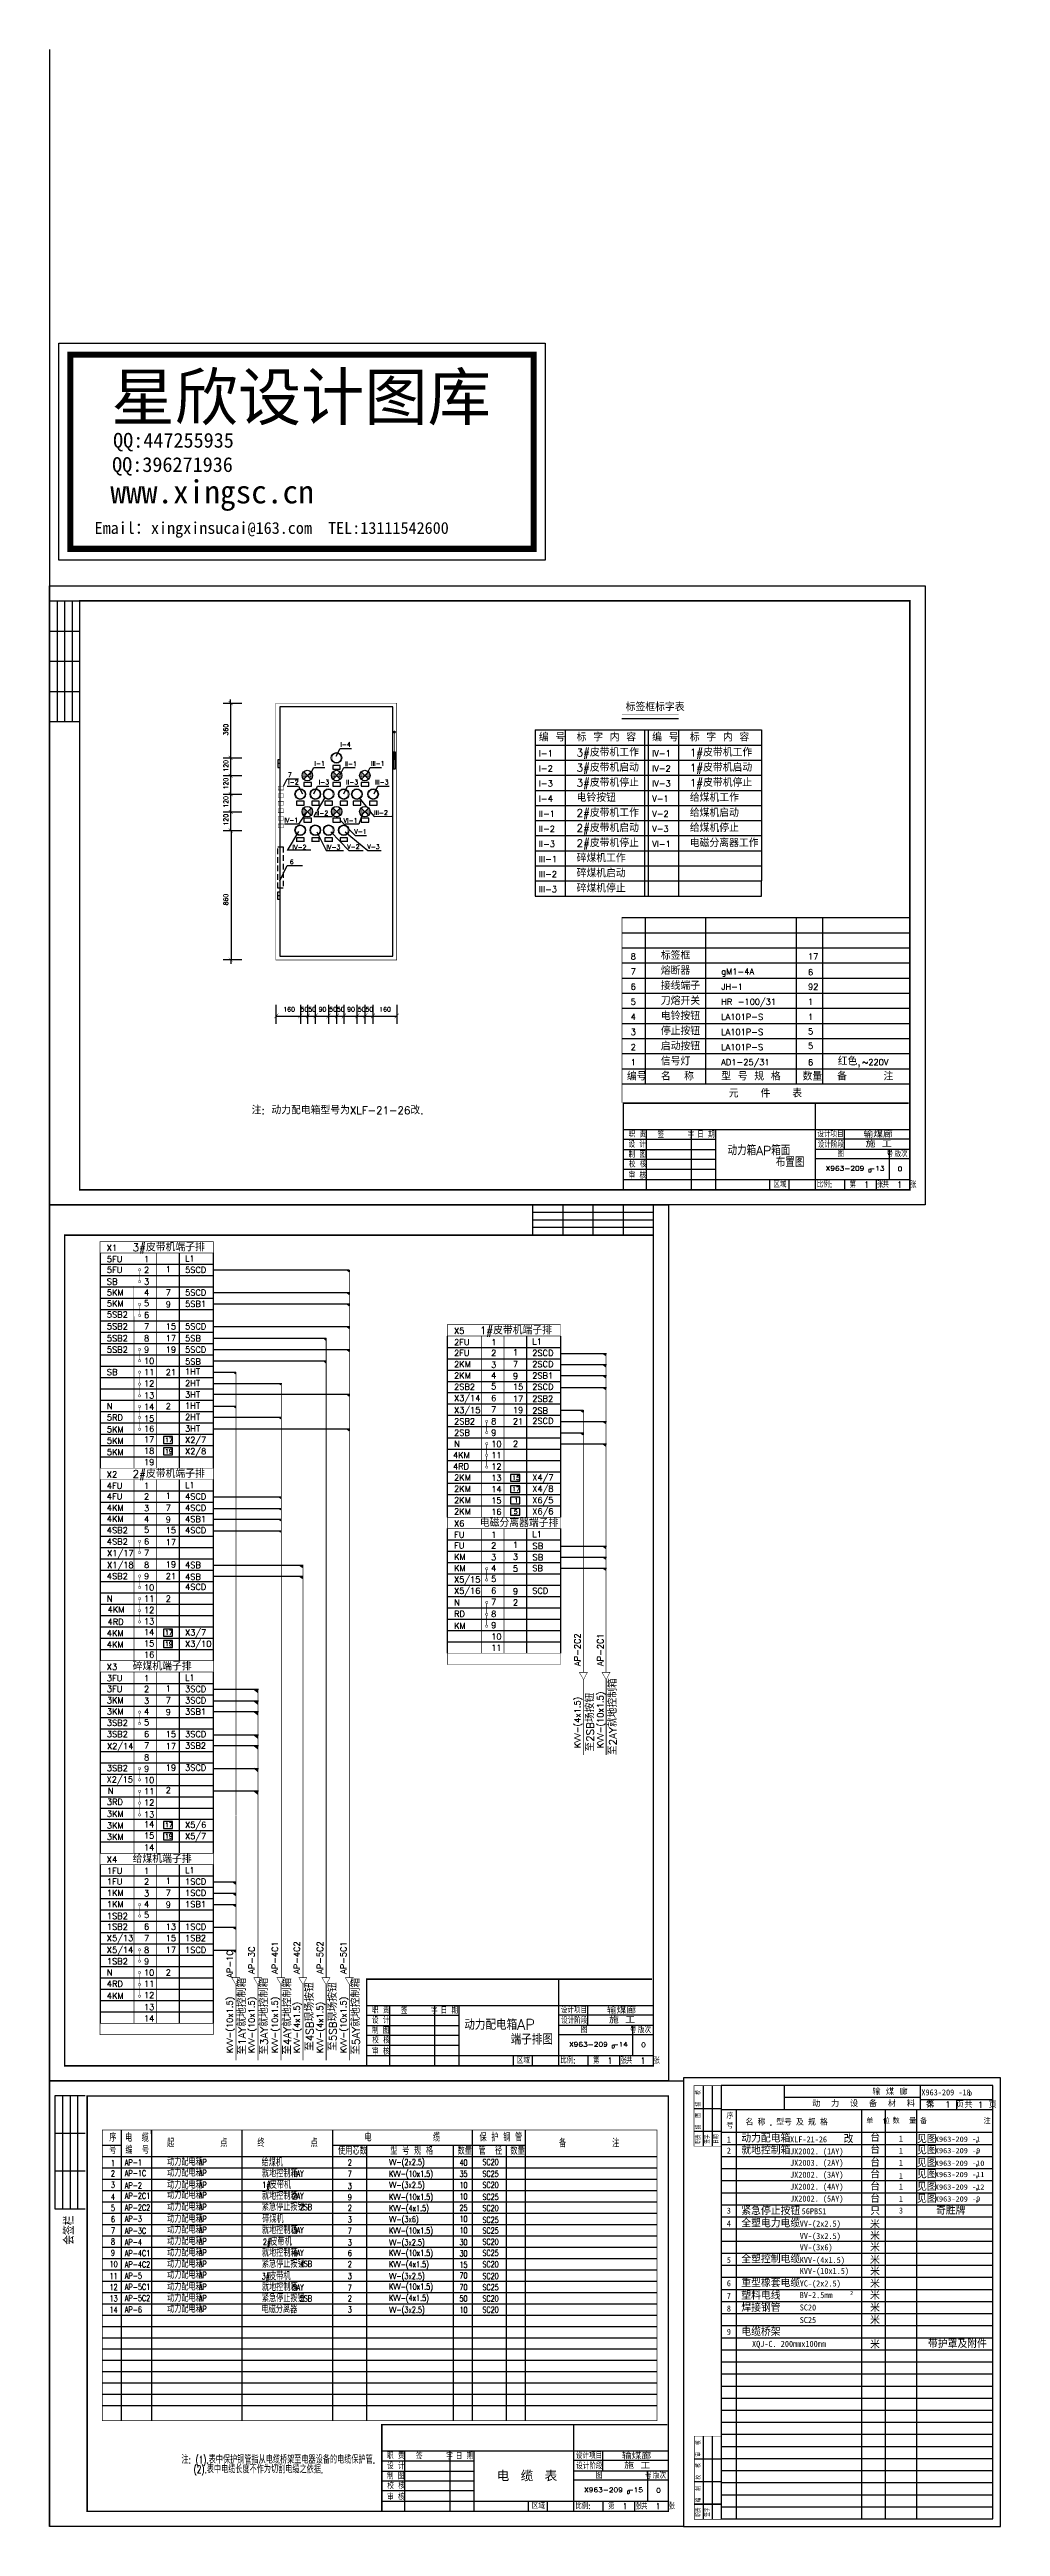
# Model space of a CAD drawing. Extents: x 385 to 3225, y -5 to 1635.
# Drawn here: x 2595 to 3225, y -5 to 1635 of the extents above; entities that cross this region are included whole.
import ezdxf
from ezdxf.enums import TextEntityAlignment as Align

# ---------------------------------------------------------------- set-up
doc = ezdxf.new("R2010")
doc.units = 0
doc.header["$LTSCALE"] = 30
doc.header["$MEASUREMENT"] = 0
doc.linetypes.add('HIDDEN2', pattern=[0.1875, 0.125, -0.0625])
doc.layers.get('0').update_dxf_attribs({"linetype": 'CONTINUOUS'})
for name, color, linetype in [('2', 3, 'CONTINUOUS'), ('DIM', 3, 'CONTINUOUS'), ('HZ', 3, 'CONTINUOUS'), ('PUB_DIM', 3, 'CONTINUOUS'), ('SY', 1, 'HIDDEN2')]:
    doc.layers.add(name, color=color, linetype=linetype)
doc.styles.add('163', font='SimSun.ttf', dxfattribs={"width": 0.99})
doc.styles.add('HZ', font='txt', dxfattribs={"bigfont": 'hztxt'})
doc.styles.add('HZA', font='SIMPLEX', dxfattribs={"bigfont": 'HZJ'})

msp = doc.modelspace()

# ---------------------------------------------------------------- texts
at = {"style": 'HZ'}
for s, height, p in [('标签框标字表', 5, (2976.7, 1197)), ('编 号', 5, (2919.2, 1177)), ('标 字 内 容', 5, (2944.2, 1177)), ('编 号', 5, (2994.2, 1177)), ('标 字 内 容', 5, (3019.2, 1177)), ('I-4', 3, (2787.6, 1173.4)), ('I-1', 4, (2919.2, 1167)), ('3#皮带机工作', 5, (2944.2, 1167)), ('IV-1', 4, (2994.2, 1167)), ('1#皮带机工作', 5, (3019.2, 1167)), ('7', 3, (2752.9, 1153.3)), ('I-2', 3, (2753.1, 1148.4)), ('I-1', 3, (2770.5, 1160.8)), ('I-3', 3, (2773.3, 1148.4)), ('II-1', 3, (2790.7, 1160.5)), ('II-3', 3, (2791.5, 1148.4)), ('III-1', 3, (2808, 1160.8)), ('III-3', 3, (2810.6, 1148.4)), ('I-2', 4, (2919.2, 1157)), ('I-3', 4, (2919.2, 1147)), ('3#皮带机启动', 5, (2944.2, 1157)), ('3#皮带机停止', 5, (2944.2, 1147)), ('IV-2', 4, (2994.2, 1157)), ('IV-3', 4, (2994.2, 1147)), ('1#皮带机启动', 5, (3019.2, 1157)), ('1#皮带机停止', 5, (3019.2, 1147)), ('I-4', 4, (2919.2, 1137)), ('电铃按钮', 5, (2944.2, 1137)), ('2#皮带机工作', 5, (2944.2, 1127)), ('V-1', 4, (2994.2, 1137)), ('给煤机工作', 5, (3019.2, 1137)), ('给煤机启动', 5, (3019.2, 1127)), ('IV-1', 3, (2750.5, 1123.3)), ('II-2', 3, (2771.7, 1127.9)), ('VI-1', 3, (2789.8, 1123)), ('V-1', 3, (2796.9, 1115.8)), ('III-2', 3, (2810.1, 1128.2)), ('II-1', 4, (2919.2, 1127)), ('II-2', 4, (2919.2, 1117)), ('2#皮带机启动', 5, (2944.2, 1117)), ('V-2', 4, (2994.2, 1127)), ('V-3', 4, (2994.2, 1117)), ('给煤机停止', 5, (3019.2, 1117)), ('IV-2', 3, (2756, 1105.4)), ('IV-3', 3, (2778.4, 1105.4)), ('V-2', 3, (2792.2, 1105.7)), ('V-3', 3, (2805.5, 1105.7)), ('II-3', 4, (2919.2, 1107)), ('III-1', 4, (2919.2, 1097)), ('碎煤机工作', 5, (2944.2, 1097)), ('2#皮带机停止', 5, (2944.2, 1107)), ('VI-1', 4, (2994.2, 1107)), ('电磁分离器工作', 5, (3019.2, 1107)), ('6', 3, (2754.2, 1095.6)), ('III-2', 4, (2919.2, 1087)), ('碎煤机启动', 5, (2944.2, 1087)), ('碎煤机停止', 5, (2944.2, 1077)), ('III-3', 4, (2919.2, 1077)), ('8', 4, (2980, 1032.5)), ('标签框', 5, (3000, 1032.5)), ('17', 4, (3097.5, 1032.5)), ('7', 4, (2980, 1022.5)), ('接线端子', 5, (3000, 1012.5)), ('熔断器', 5, (3000, 1022.5)), ('gM1-4A', 4, (3040, 1022.5)), ('6', 4, (3097.5, 1022.1)), ('160', 3, (2749.9, 998)), ('50', 3, (2761.3, 998)), ('50', 3, (2766.4, 998)), ('90', 3, (2773.3, 998)), ('50', 3, (2780.3, 998)), ('50', 3, (2785.4, 998)), ('90', 3, (2792.2, 998)), ('50', 3, (2799.2, 998)), ('50', 3, (2804.3, 998)), ('160', 3, (2813.4, 998)), ('5', 4, (2980, 1002.5)), ('6', 4, (2980, 1012.5)), ('刀熔开关', 5, (3000, 1002.5)), ('JH-1', 4, (3040, 1012.5)), ('HR -100/31', 4, (3040, 1002.5)), ('92', 4, (3097.5, 1012.5)), ('1', 4, (3097.5, 1002.5)), ('4', 4, (2980, 992.5)), ('3', 4, (2980, 982.5)), ('停止按钮', 5, (3000, 982.5)), ('电铃按钮', 5, (3000, 992.5)), ('LA101P-S', 4, (3040, 992.5)), ('LA101P-S', 4, (3040, 982.5)), ('5', 4, (3097.5, 982.9)), ('1', 4, (3097.5, 992.5)), ('2', 4, (2980, 972.5)), ('启动按钮', 5, (3000, 972.5)), ('信号灯', 5, (3000, 962.5)), ('LA101P-S', 4, (3040, 972.5)), ('5', 4, (3097.5, 973.3)), ('红色,', 5, (3117.2, 962.5)), ('编号', 5, (2977.5, 952.5)), ('1', 4, (2980, 962.5)), ('名  称', 5, (3000, 952.5)), ('AD1-25/31', 4, (3040, 962.5)), ('型 号 规 格', 5, (3040, 952.5)), ('数量', 5, (3093.9, 952.5)), ('6', 4, (3097.5, 962.4)), ('备     注', 5, (3116.8, 952.5)), ('~220V', 4, (3133.3, 962.5)), ('注: 动力配电箱型号为XLF-21-26改.', 5, (2728.9, 930.1)), ('元   件   表', 5, (3045, 941.2)), ('动力箱AP箱面', 6, (3044.2, 903)), ('布置图', 6, (3076.2, 895.1)), ('X1', 4, (2633, 839.6)), ('3#皮带机端子排', 5, (2650.1, 839.4)), ('L1', 4, (2684.8, 832.5)), ('5FU', 4, (2633, 832.1)), ('5FU', 4, (2633, 825)), ('SB', 4, (2633, 817.2)), ('2', 4, (2657.6, 825)), ('3', 4, (2657.6, 817.2)), ('1', 4, (2657.6, 832.1)), ('1', 4, (2672, 825.4)), ('5SCD', 4, (2684.8, 825)), ('5KM', 4, (2633, 810)), ('5KM', 4, (2633, 802.7)), ('4', 4, (2657.6, 810)), ('5', 4, (2657.6, 802.9)), ('7', 4, (2672, 810)), ('9', 4, (2672, 802.2)), ('5SCD', 4, (2684.8, 810)), ('5SB1', 4, (2684.8, 802.5)), ('5SB2', 4, (2633, 795.4)), ('5SB2', 4, (2633, 787.6)), ('7', 4, (2657.6, 787.6)), ('6', 4, (2657.6, 795.1)), ('15', 4, (2672, 787.6)), ('5SCD', 4, (2684.8, 787.6)), ('X5', 4, (2863, 784.6)), ('1#皮带机端子排', 5, (2880.1, 784.4)), ('5SB2', 4, (2633, 779.7)), ('5SB2', 4, (2633, 772.2)), ('8', 4, (2657.6, 779.7)), ('9', 4, (2657.6, 772.2)), ('17', 4, (2672, 779.7)), ('19', 4, (2672, 772.2)), ('5SB', 4, (2684.8, 779.7)), ('5SCD', 4, (2684.8, 772.2)), ('2FU', 4, (2863, 777.1)), ('2FU', 4, (2863, 770)), ('2', 4, (2887.6, 770)), ('1', 4, (2887.6, 777.1)), ('1', 4, (2902, 770.4)), ('2SCD', 4, (2914.8, 770)), ('L1', 4, (2914.8, 777.5)), ('SB', 4, (2633, 757.3)), ('10', 4, (2657.6, 764.7)), ('11', 4, (2657.6, 757.3)), ('21', 4, (2672, 757.2)), ('5SB', 4, (2684.8, 764.3)), ('1HT', 4, (2684.8, 757.7)), ('2KM', 4, (2863, 762.5)), ('2KM', 4, (2863, 755.1)), ('3', 4, (2887.6, 762.2)), ('4', 4, (2887.6, 755)), ('7', 4, (2902, 762.5)), ('9', 4, (2902, 754.7)), ('2SCD', 4, (2914.8, 762.6)), ('2SB1', 4, (2914.8, 755)), ('N', 4, (2633, 734.8)), ('12', 4, (2657.6, 749.8)), ('13', 4, (2657.6, 741.9)), ('14', 4, (2657.6, 734.4)), ('2', 4, (2672, 734.8)), ('2HT', 4, (2684.8, 749.9)), ('3HT', 4, (2684.8, 742.4)), ('1HT', 4, (2684.8, 735.1)), ('2SB2', 4, (2863, 747.6)), ('X3/14', 4, (2863, 740.1)), ('5', 4, (2887.6, 747.9)), ('6', 4, (2887.6, 740.1)), ('15', 4, (2902, 747.6)), ('17', 4, (2902, 739.7)), ('2SCD', 4, (2914.8, 747.6)), ('2SB2', 4, (2914.8, 739.7)), ('5RD', 4, (2633, 727.3)), ('5KM', 4, (2633, 719.4)), ('5KM', 4, (2633, 719.4)), ('5KM', 4, (2633, 719.4)), ('15', 4, (2657.6, 726.5)), ('16', 4, (2657.6, 719.8)), ('2HT', 4, (2684.8, 727.6)), ('3HT', 4, (2684.8, 719.9)), ('X3/15', 4, (2863, 732.2)), ('2SB2', 4, (2863, 724.7)), ('7', 4, (2887.6, 732.6)), ('8', 4, (2887.6, 724.7)), ('21', 4, (2902, 724.7)), ('19', 4, (2902, 732.2)), ('2SB', 4, (2914.8, 731.8)), ('2SCD', 4, (2914.8, 725)), ('5KM', 4, (2633, 711.9)), ('5KM', 4, (2633, 704.4)), ('17', 4, (2657.6, 712.7)), ('18', 4, (2657.6, 705.2)), ('17', 3, (2671.5, 712.9)), ('19', 3, (2671.5, 705.4)), ('X2/7', 4, (2684.8, 712.4)), ('X2/8', 4, (2684.8, 704.9)), ('4KM', 4, (2862.3, 702.4)), ('2SB', 4, (2863, 717.2)), ('N', 4, (2863, 709.8)), ('9', 4, (2887.6, 717.2)), ('10', 4, (2887.6, 709.7)), ('11', 4, (2887.6, 702.3)), ('2', 4, (2902, 709.8)), ('X2', 4, (2633, 689.6)), ('2#皮带机端子排', 5, (2650.1, 689.4)), ('19', 4, (2657.6, 697.7)), ('4RD', 4, (2862.3, 694.9)), ('2KM', 4, (2863, 687.5)), ('12', 4, (2887.6, 694.8)), ('13', 4, (2887.6, 687.3)), ('15', 3, (2901.5, 687.9)), ('X4/7', 4, (2914.8, 687.5)), ('4FU', 4, (2633, 682.1)), ('4FU', 4, (2633, 675)), ('2', 4, (2657.6, 675)), ('1', 4, (2657.6, 682.1)), ('1', 4, (2672, 675.4)), ('4SCD', 4, (2684.8, 675)), ('L1', 4, (2684.8, 682.5)), ('2KM', 4, (2863, 680.1)), ('2KM', 4, (2863, 672.5)), ('14', 4, (2887.6, 679.8)), ('15', 4, (2887.6, 672.3)), ('17', 3, (2901.5, 680.4)), ('1', 3, (2903, 672.9)), ('X4/8', 4, (2914.8, 680.1)), ('X6/5', 4, (2914.8, 672.5)), ('4KM', 4, (2633, 667.5)), ('4KM', 4, (2633, 660.1)), ('4SB2', 4, (2633, 652.6)), ('3', 4, (2657.6, 667.2)), ('4', 4, (2657.6, 660)), ('5', 4, (2657.6, 652.9)), ('7', 4, (2672, 667.5)), ('9', 4, (2672, 659.7)), ('15', 4, (2672, 652.6)), ('4SCD', 4, (2684.8, 667.5)), ('4SB1', 4, (2684.8, 660)), ('4SCD', 4, (2684.8, 652.6)), ('2KM', 4, (2863, 665.1)), ('X6', 4, (2863, 657.1)), ('电磁分离器端子排', 5, (2880.1, 656.9)), ('16', 4, (2887.6, 664.8)), ('5', 3, (2902.6, 665.4)), ('X6/6', 4, (2914.8, 665.1)), ('4SB2', 4, (2633, 645.1)), ('X1/17', 4, (2633.2, 637.5)), ('7', 4, (2657.6, 637.6)), ('6', 4, (2657.6, 645.1)), ('17', 4, (2672, 644.7)), ('FU', 4, (2863, 649.6)), ('FU', 4, (2863, 642.5)), ('2', 4, (2887.6, 642.5)), ('1', 4, (2887.6, 649.6)), ('1', 4, (2902, 642.9)), ('L1', 4, (2914.8, 650)), ('SB', 4, (2915, 642.2)), ('4SB2', 4, (2633, 622.2)), ('X1/18', 4, (2633.2, 629.6)), ('8', 4, (2657.6, 629.7)), ('9', 4, (2657.6, 622.2)), ('21', 4, (2672, 622.2)), ('19', 4, (2672, 630)), ('4SB', 4, (2684.8, 629.6)), ('4SB', 4, (2684.8, 621.8)), ('X5/15', 4, (2863, 620)), ('KM', 4, (2863, 635)), ('KM', 4, (2863, 627.5)), ('3', 4, (2887.6, 634.7)), ('4', 4, (2887.6, 627.5)), ('5', 4, (2887.6, 620.4)), ('3', 4, (2902, 635)), ('5', 4, (2902, 627.2)), ('SB', 4, (2914.8, 627.5)), ('SB', 4, (2915, 634.7)), ('N', 4, (2633, 607.3)), ('10', 4, (2657.6, 614.7)), ('11', 4, (2657.6, 607.3)), ('2', 4, (2672, 607.3)), ('4SCD', 4, (2684.8, 615.1)), ('X5/16', 4, (2863, 612.5)), ('N', 4, (2863, 604.8)), ('7', 4, (2887.6, 605.1)), ('6', 4, (2887.6, 612.6)), ('9', 4, (2902, 612.2)), ('2', 4, (2902, 604.7)), ('SCD', 4, (2914.8, 612.5)), ('4KM', 4, (2633.5, 600.1)), ('4RD', 4, (2633.5, 592)), ('12', 4, (2657.6, 599.8)), ('13', 4, (2657.6, 592.3)), ('RD', 4, (2863, 597.3)), ('KM', 4, (2863, 589.4)), ('8', 4, (2887.6, 597.2)), ('9', 4, (2887.6, 589.7)), ('4KM', 4, (2633, 584.4)), ('4KM', 4, (2633, 576.9)), ('14', 4, (2657.6, 585.2)), ('15', 4, (2657.6, 577.7)), ('16', 4, (2657.6, 570.2)), ('17', 3, (2671.5, 585.4)), ('19', 3, (2671.5, 577.9)), ('X3/7', 4, (2684.8, 584.9)), ('X3/10', 4, (2684.8, 577.4)), ('10', 4, (2887.6, 582.2)), ('11', 4, (2887.6, 574.8)), ('X3', 4, (2633, 562.1)), ('3FU', 4, (2633, 554.6)), ('碎煤机端子排', 5, (2650.1, 561.9)), ('1', 4, (2657.6, 554.6)), ('L1', 4, (2684.8, 555)), ('3FU', 4, (2633, 547.5)), ('3KM', 4, (2633, 540)), ('2', 4, (2657.6, 547.5)), ('3', 4, (2657.6, 539.7)), ('7', 4, (2672, 540)), ('1', 4, (2672, 547.9)), ('3SCD', 4, (2684.8, 547.5)), ('3SCD', 4, (2684.8, 540)), ('3KM', 4, (2633, 532.6)), ('3SB2', 4, (2633, 525.1)), ('4', 4, (2657.6, 532.5)), ('5', 4, (2657.6, 525.4)), ('9', 4, (2672, 532.2)), ('3SB1', 4, (2684.8, 532.5)), ('3SB2', 4, (2633, 517.6)), ('X2/14', 4, (2633.1, 509.7)), ('7', 4, (2657.6, 510.1)), ('6', 4, (2657.6, 517.6)), ('15', 4, (2672, 517.6)), ('17', 4, (2672, 509.7)), ('3SCD', 4, (2684.8, 517.6)), ('3SB2', 4, (2684.8, 510)), ('X2/15', 4, (2632.8, 487.6)), ('3SB2', 4, (2633, 495.1)), ('8', 4, (2657.6, 502.2)), ('9', 4, (2657.6, 494.7)), ('19', 4, (2672, 495.4)), ('3SCD', 4, (2684.8, 495.4)), ('3RD', 4, (2633, 472.7)), ('N', 4, (2633.7, 480.1)), ('10', 4, (2657.6, 487.2)), ('11', 4, (2657.6, 479.8)), ('12', 4, (2657.6, 472.3)), ('2', 4, (2672, 480.5)), ('3KM', 4, (2633, 464.8)), ('3KM', 4, (2633, 457.1)), ('13', 4, (2657.6, 464.4)), ('14', 4, (2657.6, 457.9)), ('17', 3, (2671.5, 458.1)), ('X5/6', 4, (2684.8, 457.6)), ('3KM', 4, (2633, 449.6)), ('15', 4, (2657.6, 450.4)), ('14', 4, (2657.6, 442.6)), ('19', 3, (2671.5, 450.6)), ('X5/7', 4, (2684.8, 450.1)), ('X4', 4, (2633, 434.6)), ('1FU', 4, (2633, 427.1)), ('给煤机端子排', 5, (2650.1, 434.4)), ('1', 4, (2657.6, 427.1)), ('L1', 4, (2684.8, 427.5)), ('1FU', 4, (2633, 420)), ('1KM', 4, (2633, 412.5)), ('2', 4, (2657.6, 420)), ('3', 4, (2657.6, 412.2)), ('7', 4, (2672, 412.5)), ('1', 4, (2672, 420.4)), ('1SCD', 4, (2684.8, 420)), ('1SCD', 4, (2684.8, 412.5)), ('1KM', 4, (2633, 405)), ('1SB2', 4, (2633, 397.2)), ('1SB2', 4, (2633, 390.1)), ('4', 4, (2657.6, 405)), ('5', 4, (2657.6, 397.9)), ('6', 4, (2657.6, 390.1)), ('9', 4, (2672, 404.7)), ('13', 4, (2672, 390.1)), ('1SB1', 4, (2684.8, 405)), ('1SCD', 4, (2684.8, 390.1)), ('X5/13', 4, (2633, 382.6)), ('X5/14', 4, (2633, 374.7)), ('7', 4, (2657.6, 382.6)), ('8', 4, (2657.6, 374.7)), ('15', 4, (2672, 382.6)), ('17', 4, (2672, 374.7)), ('1SB2', 4, (2684.8, 382.6)), ('1SCD', 4, (2684.8, 374.7)), ('N', 4, (2633, 359.8)), ('1SB2', 4, (2633, 367.2)), ('9', 4, (2657.6, 367.2)), ('10', 4, (2657.6, 359.7)), ('2', 4, (2672, 359.8)), ('4RD', 4, (2633, 352.3)), ('4KM', 4, (2633, 344.4)), ('11', 4, (2657.6, 352.3)), ('12', 4, (2657.6, 344.8)), ('13', 4, (2657.6, 336.9)), ('14', 4, (2657.6, 329.4)), ('动力配电箱AP', 7, (2869.8, 323.8)), ('端子排图', 7, (2900.5, 314.1))]:
    msp.add_text(s, height=height, dxfattribs=at).set_placement(p)
for s, height, p in [('360', 3, (2713.3, 1180.8)), ('120', 3, (2713.3, 1156.9)), ('120', 3, (2713.3, 1145.1)), ('120', 3, (2713.3, 1133)), ('120', 3, (2713.3, 1121.2)), ('860', 3, (2713.3, 1068.3)), ('AP-2C2', 4, (2946.7, 564.7)), ('AP-2C1', 4, (2961.9, 564.7)), ('KVV-(4x1.5)', 4, (2946.7, 510.4)), ('KVV-(10x1.5)', 4, (2961.9, 510.4)), ('至2AY就地控制箱', 5, (2970.7, 505.7)), ('至2SB场按钮', 5, (2955.7, 508)), ('AP-3C', 4, (2730.9, 360.8)), ('AP-4C1', 4, (2746.3, 360.8)), ('AP-4C2', 4, (2760.8, 360.8)), ('AP-5C2', 4, (2776.2, 360.8)), ('AP-5C1', 4, (2791.7, 360.8)), ('AP-1C', 4, (2716.4, 358.3)), ('KVV-(10x1.5)', 4, (2716.4, 308.4)), ('至1AY就地控制箱', 5, (2725.1, 307.3)), ('KVV-(10x1.5)', 4, (2730.9, 308.4)), ('至3AY就地控制箱', 5, (2739.7, 307.3)), ('KVV-(10x1.5)', 4, (2746.3, 308.4)), ('至4AY就地控制箱', 5, (2755.1, 307.3)), ('至4SB现场按钮', 5, (2769.9, 309.8)), ('至5SB现场按钮', 5, (2785.2, 309.8)), ('KVV-(10x1.5)', 4, (2791.7, 308.4)), ('至5AY就地控制箱', 5, (2800.5, 307.3)), ('KVV-(4x1.5)', 4, (2760.8, 308.4)), ('KVV-(4x1.5)', 4, (2776.2, 308.4))]:
    msp.add_text(s, height=height, rotation=90, dxfattribs=at).set_placement(p)
for s, height, width, p in [('输煤廊', 4, 1.2, (3134.2, 914.6)), ('施 工', 4, 1.2, (3135.7, 908.2)), ('X963-209 -13', 3, 1.2, (3109.2, 892.7)), ('D', 2, 1.2, (3137.4, 891.7)), ('0', 3, 1.2, (3156.9, 892.4)), ('输煤廊', 4, 1.2, (2964.2, 334.6)), ('施 工', 4, 1.2, (2965.7, 328.2)), ('X963-209 -14', 3, 1.2, (2939.2, 312.7)), ('D', 2, 1.2, (2967.4, 311.7)), ('0', 3, 1.2, (2986.9, 312.4)), ('序', 5, 0.7, (2634.6, 249.9)), ('号', 5, 0.7, (2634.6, 241.6)), ('编  号', 5, 0.7, (2645.3, 241.6)), ('电  缆', 5, 0.7, (2645.1, 249.8)), ('起         点', 5, 0.7, (2672.9, 246.3)), ('终         点', 5, 0.7, (2732.7, 246.3)), ('使用芯数', 5, 0.7, (2786.2, 241.2)), ('电            缆', 5, 0.7, (2803.6, 250)), ('型 号 规 格', 5, 0.7, (2820.8, 241.2)), ('数量', 5, 0.7, (2865.3, 241.2)), ('管  径', 5, 0.7, (2879.2, 241.2)), ('保 护 钢 管', 5, 0.7, (2879.9, 250)), ('数量', 5, 0.7, (2900.3, 241.2)), ('备         注', 5, 0.7, (2932.5, 246.1)), ('2', 4, 0.7, (2635.7, 226.7)), ('1', 4, 0.7, (2635.7, 233.6)), ('AP-1', 4, 0.7, (2644.9, 234)), ('AP-1C', 4, 0.7, (2644.9, 226.9)), ('动力配电箱', 5, 0.7, (2672.9, 233.9)), ('动力配电箱', 5, 0.7, (2672.9, 226.7)), ('AP', 4, 0.7, (2693.9, 234.3)), ('AP', 4, 0.7, (2693.9, 227.1)), ('给煤机', 5, 0.7, (2735.5, 233.5)), ('就地控制箱', 5, 0.7, (2735.7, 226.2)), ('1AY', 4, 0.7, (2756, 226.6)), ('2', 4, 0.7, (2792.6, 233.9)), ('7', 4, 0.7, (2792.6, 226.5)), ('VV-(2x2.5)', 4, 0.7, (2820, 234.3)), ('KVV-(10x1.5)', 4, 0.7, (2820, 226.5)), ('40', 4, 0.7, (2866.6, 233.9)), ('35', 4, 0.7, (2866.6, 226.5)), ('SC20', 4, 0.7, (2881.8, 234.3)), ('SC25', 4, 0.7, (2881.8, 226.5)), ('3', 4, 0.7, (2635.7, 219.2)), ('4', 4, 0.7, (2635.7, 211.3)), ('AP-2', 4, 0.7, (2644.9, 218.8)), ('AP-2C1', 4, 0.7, (2644.9, 211.9)), ('动力配电箱', 5, 0.7, (2672.9, 218.7)), ('动力配电箱', 5, 0.7, (2672.9, 212)), ('AP', 4, 0.7, (2693.9, 219.1)), ('AP', 4, 0.7, (2693.9, 212.4)), ('就地控制箱', 5, 0.7, (2735.7, 211.4)), ('1#', 4, 0.7, (2736, 219.1)), ('皮带机', 5, 0.7, (2740.9, 218.7)), ('2AY', 4, 0.7, (2756, 211.8)), ('3', 4, 0.7, (2792.6, 218.4)), ('9', 4, 0.7, (2792.6, 211)), ('VV-(3x2.5)', 4, 0.7, (2820, 219.1)), ('KVV-(10x1.5)', 4, 0.7, (2820, 211.2)), ('10', 4, 0.7, (2866.6, 219)), ('10', 4, 0.7, (2866.6, 211.5)), ('SC20', 4, 0.7, (2881.8, 219.1)), ('SC25', 4, 0.7, (2881.8, 211.2)), ('5', 4, 0.7, (2635.7, 203.9)), ('6', 4, 0.7, (2635.7, 196.4)), ('AP-2C2', 4, 0.7, (2644.9, 204.1)), ('AP-3', 4, 0.7, (2644.9, 196.7)), ('动力配电箱', 5, 0.7, (2672.9, 204.1)), ('动力配电箱', 5, 0.7, (2672.9, 196.2)), ('AP', 4, 0.7, (2693.9, 204.6)), ('AP', 4, 0.7, (2693.9, 196.6)), ('紧急停止按钮', 5, 0.7, (2735.7, 204.1)), ('碎煤机', 5, 0.7, (2735.9, 196)), ('2SB', 4, 0.7, (2760.8, 204.5)), ('2', 4, 0.7, (2792.6, 203.9)), ('3', 4, 0.7, (2792.6, 196.2)), ('VV-(3x6)', 4, 0.7, (2820, 196.4)), ('KVV-(4x1.5)', 4, 0.7, (2820, 203.8)), ('25', 4, 0.7, (2866.6, 204)), ('10', 4, 0.7, (2866.6, 196.6)), ('SC20', 4, 0.7, (2881.8, 203.8)), ('SC25', 4, 0.7, (2881.8, 196)), ('7', 4, 0.7, (2635.7, 189)), ('8', 4, 0.7, (2635.7, 181.6)), ('AP-3C', 4, 0.7, (2644.9, 188.8)), ('AP-4', 4, 0.7, (2644.9, 181.3)), ('动力配电箱', 5, 0.7, (2672.9, 189)), ('动力配电箱', 5, 0.7, (2672.9, 181.4)), ('AP', 4, 0.7, (2693.9, 189.4)), ('AP', 4, 0.7, (2693.9, 181.8)), ('就地控制箱', 5, 0.7, (2735.7, 188.7)), ('2#', 4, 0.7, (2736.4, 181.4)), ('皮带机', 5, 0.7, (2741.3, 181)), ('3AY', 4, 0.7, (2756, 189.1)), ('7', 4, 0.7, (2792.6, 188.8)), ('3', 4, 0.7, (2792.6, 181)), ('VV-(3x2.5)', 4, 0.7, (2820, 181.1)), ('KVV-(10x1.5)', 4, 0.7, (2820, 188.9)), ('30', 4, 0.7, (2866.6, 181.2)), ('10', 4, 0.7, (2866.6, 189.1)), ('SC25', 4, 0.7, (2881.8, 188.9)), ('SC20', 4, 0.7, (2881.8, 181.5)), ('10', 4, 0.7, (2634.8, 166.7)), ('9', 4, 0.7, (2635.7, 174.2)), ('AP-4C1', 4, 0.7, (2644.9, 173.9)), ('AP-4C2', 4, 0.7, (2644.9, 166.5)), ('动力配电箱', 5, 0.7, (2672.9, 173.9)), ('动力配电箱', 5, 0.7, (2672.9, 166.4)), ('动力配电箱', 5, 0.7, (2672.9, 159.1)), ('AP', 4, 0.7, (2693.9, 174.3)), ('AP', 4, 0.7, (2693.9, 166.8)), ('就地控制箱', 5, 0.7, (2735.7, 173.7)), ('紧急停止按钮', 5, 0.7, (2735.7, 166.4)), ('4AY', 4, 0.7, (2756, 174.1)), ('4SB', 4, 0.7, (2760.8, 166.9)), ('2', 4, 0.7, (2792.6, 166.6)), ('6', 4, 0.7, (2792.6, 174)), ('KVV-(10x1.5)', 4, 0.7, (2820, 174.1)), ('KVV-(4x1.5)', 4, 0.7, (2820, 166.6)), ('30', 4, 0.7, (2866.6, 173.8)), ('15', 4, 0.7, (2866.6, 166.3)), ('SC25', 4, 0.7, (2881.8, 174.1)), ('SC20', 4, 0.7, (2881.8, 166.6)), ('11', 4, 0.7, (2634.8, 158.8)), ('12', 4, 0.7, (2634.8, 151.4)), ('13', 4, 0.7, (2634.8, 144)), ('AP-5', 4, 0.7, (2644.9, 159)), ('AP-5C1', 4, 0.7, (2644.9, 151.6)), ('AP-5C2', 4, 0.7, (2644.9, 144.2)), ('动力配电箱', 5, 0.7, (2672.9, 151.3)), ('动力配电箱', 5, 0.7, (2672.9, 143.8)), ('AP', 4, 0.7, (2693.9, 159.5)), ('AP', 4, 0.7, (2693.9, 151.7)), ('AP', 4, 0.7, (2693.9, 144.2)), ('就地控制箱', 5, 0.7, (2735.7, 150.9)), ('3#', 4, 0.7, (2735.6, 158.6)), ('紧急停止按钮', 5, 0.7, (2735.7, 143.6)), ('皮带机', 5, 0.7, (2740.5, 158.1)), ('5AY', 4, 0.7, (2756, 151.3)), ('5SB', 4, 0.7, (2760.8, 144)), ('3', 4, 0.7, (2792.6, 158.8)), ('7', 4, 0.7, (2792.6, 151)), ('2', 4, 0.7, (2792.6, 144)), ('VV-(3x2.5)', 4, 0.7, (2820, 158.8)), ('KVV-(10x1.5)', 4, 0.7, (2820, 151.8)), ('KVV-(4x1.5)', 4, 0.7, (2820, 144.3)), ('70', 4, 0.7, (2866.6, 159.2)), ('70', 4, 0.7, (2866.6, 151.4)), ('50', 4, 0.7, (2866.6, 143.9)), ('SC20', 4, 0.7, (2881.8, 158.8)), ('SC25', 4, 0.7, (2881.8, 151.4)), ('SC20', 4, 0.7, (2881.8, 143.9)), ('14', 4, 0.7, (2634.8, 136.5)), ('AP-6', 4, 0.7, (2644.9, 136.6)), ('动力配电箱', 5, 0.7, (2672.9, 136.6)), ('AP', 4, 0.7, (2693.9, 137)), ('电磁分离器', 5, 0.7, (2735.5, 136.3)), ('3', 4, 0.7, (2792.6, 136.6)), ('VV-(3x2.5)', 4, 0.7, (2820, 136.5)), ('10', 4, 0.7, (2866.6, 136.4)), ('SC20', 4, 0.7, (2881.8, 136.5)), ('注: (1).表中保护钢管指从电缆桥架至电器设备的电缆保护管.', 5, 0.7, (2682.4, 36.7)), ('(2).表中电缆长度不作为切割电缆之依据.', 5, 0.7, (2690.5, 30.3)), ('输煤廊', 4, 1.2, (2974.2, 39.6)), ('施 工', 4, 1.2, (2975.7, 33.2)), ('电 缆 表', 7, 1.2, (2891.2, 24.9)), ('X963-209 -15', 3, 1.2, (2949.2, 17.7)), ('D', 2, 1.2, (2977.4, 16.7)), ('0', 3, 1.2, (2996.9, 17.4))]:
    msp.add_text(s, height=height, dxfattribs=dict(at, width=width)).set_placement(p)
at = {"color": 7, "style": 'HZ', "width": 0.75}
for s, p in [('描  校', (3026.3, 278.5)), ('描  图', (3026.3, 263.4)), ('职责', (3026.3, 251.5)), ('签字', (3032.2, 251.5)), ('日期', (3038.2, 251.5)), ('审  核', (3026.4, 46.6)), ('校  核', (3026.4, 31.5)), ('编  制', (3026.4, 16.4)), ('职责', (3026.4, 4.5)), ('签字', (3032.3, 4.5))]:
    msp.add_text(s, height=3, rotation=90, dxfattribs=at).set_placement(p, align=Align.CENTER)
at = {"style": 'HZA'}
msp.add_text(' 名 称 . 型号 及 规 格', height=4, dxfattribs=at).set_placement((3082, 263.1), align=Align.MIDDLE)
at = {"layer": 'DIM', "style": 'HZ'}
for s, height, p in [('输 煤 廊', 4, (3140.2, 280.8)), ('序', 3.5, (3043.4, 265.1)), (' 动  力  设  备  材  料  表', 4, (3096.7, 272.9)), ('单  位', 3.5, (3136.1, 261.7)), ('数  量', 3.5, (3153.5, 261.8)), ('第  1 页  ', 4, (3175.9, 272.4)), ('共 1 页  ', 4, (3201.1, 272.2)), ('号', 3.5, (3043.4, 258.6)), ('动力配电箱', 5, (3053.3, 249.3)), ('就地控制箱', 5, (3053.3, 241.4)), ('改', 5, (3121.1, 248.9)), ('台', 5, (3138.7, 249.8)), ('台', 5, (3138.7, 241.8)), ('见图', 5, (3169.7, 248.9)), ('见图', 5, (3169.7, 241.4)), ('台', 5, (3138.7, 233.2)), ('台', 5, (3138.7, 225.6)), ('见图', 5, (3169.7, 233.1)), ('见图', 5, (3169.7, 225.5)), ('台', 5, (3138.7, 217.4)), ('台', 5, (3138.7, 209.4)), ('见图', 5, (3169.7, 217.3)), ('见图', 5, (3169.7, 209.3)), ('全塑电力电缆', 5, (3053.3, 193.1)), ('紧急停止按钮', 5, (3053.3, 201.3)), ('米', 5, (3138.6, 192.3)), ('只', 5, (3138.7, 201.2)), ('奇胜牌', 5, (3182.3, 201.6)), ('米', 5, (3138.6, 184.7)), ('米', 5, (3138.6, 177.1)), ('全塑控制电缆', 5, (3053.3, 169.4)), ('米', 5, (3138.6, 168.7)), ('米', 5, (3138.6, 161.1)), ('重型橡套电缆', 5, (3053.3, 153.6)), ('塑料电线', 5, (3053.3, 145.3)), ('米', 5, (3138.6, 153)), ('米', 5, (3138.6, 145.3)), ('焊接钢管', 5, (3053.3, 137.2)), ('米', 5, (3138.6, 137)), ('米', 5, (3138.6, 128.9)), ('电缆桥架', 5, (3053.3, 121.2)), ('米', 5, (3138.6, 112.7)), ('带护罩及附件', 5, (3177, 113.3))]:
    msp.add_text(s, height=height, dxfattribs=at).set_placement(p)
at = {"layer": 'DIM'}
for s, height, p in [('X963-209 -18', 4, (3172.6, 280.4)), ('D', 3, (3203.8, 280.1)), ('1', 4, (3043.7, 249.2)), ('XLF-21-26', 4, (3085.6, 249.3)), ('1', 4, (3157.7, 249.8)), ('X963-209 -1', 3.5, (3181.5, 249.7)), ('D', 1.8, (3208.9, 248.9)), ('2', 4, (3043.7, 241.9)), ('JX2002. (1AY)', 4, (3085.6, 241.4)), ('JX2003. (2AY)', 4, (3085.6, 233.8)), ('JX2002. (3AY)', 4, (3085.6, 225.9)), ('1', 4, (3157.7, 241.8)), ('1', 4, (3157.7, 233.7)), ('X963-209 -9', 3.5, (3181.5, 242.1)), ('X963-209 -10', 3.5, (3181.5, 233.8)), ('X963-209 -11', 3.5, (3181.5, 226.3)), ('D', 1.8, (3208.9, 241.4)), ('D', 1.8, (3208.9, 233.1)), ('JX2002. (4AY)', 4, (3085.6, 218)), ('JX2002. (5AY)', 4, (3085.6, 210.1)), ('1', 4, (3157.7, 225)), ('1', 4, (3157.7, 218)), ('1', 4, (3157.7, 209.8)), ('X963-209 -12', 3.5, (3181.5, 218)), ('X963-209 -9', 3.5, (3181.5, 210.1)), ('D', 1.8, (3208.9, 225.5)), ('D', 1.8, (3208.9, 217.3)), ('4', 4, (3043.7, 193.6)), ('3', 4, (3043.7, 202.1)), ('VV-(2x2.5)', 4, (3092, 193.5)), ('56PBS1', 4, (3093.3, 201.7)), ('3', 4, (3157.7, 202.2)), ('D', 1.8, (3208.9, 209.3)), ('VV-(3x2.5)', 4, (3092, 185.3)), ('VV-(3x6)', 4, (3092, 177.9)), ('5', 4, (3043.7, 169.4)), ('KVV-(4x1.5)', 4, (3092, 169.4)), ('KVV-(10x1.5)', 4, (3092, 162.2)), ('6', 4, (3043.7, 154)), ('7', 4, (3043.7, 145.6)), ('YC-(2x2.5)', 4, (3092, 153.9)), ('BV-2.5mm', 4, (3092, 146.2)), ('2', 2.5, (3125.4, 148.4)), ('8', 4, (3043.7, 137.3)), ('SC20', 4, (3092, 138)), ('SC25', 4, (3092, 129.7)), ('9', 4, (3043.7, 121.9)), ('XQJ-C. 200mmx100mm', 4, (3060.4, 113.9))]:
    msp.add_text(s, height=height, dxfattribs=at).set_placement(p)
at = {"layer": 'DIM', "style": 'HZ'}
msp.add_text('备           注', height=3.5, dxfattribs=at).set_placement((3195.1, 263.9), align=Align.MIDDLE)
at = {"layer": 'HZ', "color": 3, "style": 'HZ'}
for s, height, width, p in [('职 责', 4.03, 0.8, (2978.6, 914.8)), ('签     字', 4.03, 0.8, (2997.8, 914.5)), ('日 期', 4.03, 0.8, (3024.1, 914.6)), ('设计项目', 4.03, 0.8, (3103.7, 914.9)), ('设 计', 4.03, 0.8, (2978.6, 908)), ('制 图', 4.03, 0.8, (2978.6, 901.3)), ('设计阶段', 4.03, 0.8, (3103.9, 908)), ('图         号', 4.034, 0.8, (3117, 901.7)), ('版次', 4.03, 0.8, (3154.8, 901.8)), ('校 核', 4.03, 0.8, (2978.8, 894.9)), ('审 核', 4.03, 0.8, (2978.6, 887.5)), ('区域', 4.03, 0.8, (3074.5, 881.6)), ('比例:', 4.03, 0.8, (3103.3, 881.6)), ('第  1  张', 4.03, 0.75, (3125.1, 881.4)), ('共  1  张', 4.03, 0.75, (3147, 881.4)), ('职 责', 4.03, 0.8, (2808.6, 334.8)), ('设 计', 4.03, 0.8, (2808.6, 328)), ('签     字', 4.03, 0.8, (2827.8, 334.5)), ('日 期', 4.03, 0.8, (2854.1, 334.6)), ('设计项目', 4.03, 0.8, (2933.7, 334.9)), ('设计阶段', 4.03, 0.8, (2933.9, 328)), ('制 图', 4.03, 0.8, (2808.6, 321.3)), ('校 核', 4.03, 0.8, (2808.8, 314.9)), ('审 核', 4.03, 0.8, (2808.6, 307.5)), ('图         号', 4.034, 0.8, (2947, 321.7)), ('版次', 4.03, 0.8, (2984.8, 321.8)), ('区域', 4.03, 0.8, (2904.5, 301.6)), ('比例:', 4.03, 0.8, (2933.3, 301.6)), ('第  1  张', 4.03, 0.75, (2955.1, 301.4)), ('共  1  张', 4.03, 0.75, (2977, 301.4)), ('职 责', 4.03, 0.8, (2818.6, 39.8)), ('设 计', 4.03, 0.8, (2818.6, 33)), ('签     字', 4.03, 0.8, (2837.8, 39.5)), ('日 期', 4.03, 0.8, (2864.1, 39.6)), ('设计项目', 4.03, 0.8, (2943.7, 39.9)), ('设计阶段', 4.03, 0.8, (2943.9, 33)), ('制 图', 4.03, 0.8, (2818.6, 26.3)), ('校 核', 4.03, 0.8, (2818.8, 19.9)), ('审 核', 4.03, 0.8, (2818.6, 12.5)), ('图         号', 4.034, 0.8, (2957, 26.7)), ('版次', 4.03, 0.8, (2994.8, 26.8)), ('区域', 4.03, 0.8, (2914.5, 6.6)), ('比例:', 4.03, 0.8, (2943.3, 6.6)), ('第  1  张', 4.03, 0.75, (2965.1, 6.4)), ('共  1  张', 4.03, 0.75, (2987, 6.4))]:
    msp.add_text(s, height=height, dxfattribs=dict(at, width=width)).set_placement(p)

# ---------------------------------------------------------------- blocks, each defined once
blk = doc.blocks.new('ACAD01')
for p, q in [((-2000, 0), (-2000, -7500)), ((0, 0), (-2000, 0)), ((-1500, 0), (-1500, -7500)), ((-1000, 0), (-1000, -7500)), ((-500, 0), (-500, -7500)), ((0, -2500), (-2000, -2500)), ((0, -5000), (-2000, -5000)), ((-2000, -7500), (0, -7500))]:
    blk.add_line(p, q)
at = {"style": 'HZ', "width": 0.9}
blk.add_text('会签栏', height=600, rotation=90, dxfattribs=at).set_placement((-752, -8897), align=Align.CENTER)
blk = doc.blocks.new('*X6')
at = {"color": 0}
for p, q in [((361.71875, 595.9375), (361.71875, 595.9375)), ((362.03125, 595.9375), (362.03125, 595.9375)), ((362.1875, 595.625), (362.1875, 595.625)), ((362.34375, 595.9375), (362.34375, 595.9375)), ((362.5, 595.625), (362.5, 595.625))]:
    blk.add_line(p, q, dxfattribs=at)
blk = doc.blocks.new('*X7')
at = {"color": 0}
for p, q in [((361.71875, 595.9375), (361.71875, 595.9375)), ((362.03125, 595.9375), (362.03125, 595.9375)), ((362.1875, 595.625), (362.1875, 595.625)), ((362.34375, 595.9375), (362.34375, 595.9375)), ((362.5, 595.625), (362.5, 595.625))]:
    blk.add_line(p, q, dxfattribs=at)
blk = doc.blocks.new('*X8')
at = {"color": 0}
for p, q in [((361.3125, 596.25), (361.3125, 596.25)), ((361.5, 596.25), (361.5, 596.25)), ((361.59375, 596.0625), (361.59375, 596.0625)), ((361.6875, 596.25), (361.6875, 596.25)), ((361.6875, 595.875), (361.6875, 595.875)), ((361.78125, 596.0625), (361.78125, 596.0625)), ((361.875, 596.25), (361.875, 596.25)), ((361.875, 595.875), (361.875, 595.875)), ((361.96875, 596.0625), (361.96875, 596.0625)), ((361.96875, 595.6875), (361.96875, 595.6875)), ((362.0625, 596.25), (362.0625, 596.25)), ((362.0625, 595.875), (362.0625, 595.875)), ((362.15625, 596.0625), (362.15625, 596.0625)), ((362.15625, 595.6875), (362.15625, 595.6875)), ((362.25, 596.25), (362.25, 596.25)), ((362.25, 595.875), (362.25, 595.875)), ((362.25, 595.5), (362.25, 595.5)), ((362.34375, 596.0625), (362.34375, 596.0625)), ((362.34375, 595.6875), (362.34375, 595.6875)), ((362.4375, 596.25), (362.4375, 596.25)), ((362.4375, 595.875), (362.4375, 595.875)), ((362.4375, 595.5), (362.4375, 595.5)), ((362.53125, 596.0625), (362.53125, 596.0625)), ((362.53125, 595.6875), (362.53125, 595.6875)), ((362.53125, 595.3125), (362.53125, 595.3125)), ((362.625, 596.25), (362.625, 596.25)), ((362.625, 595.875), (362.625, 595.875)), ((362.625, 595.5), (362.625, 595.5)), ((362.71875, 596.0625), (362.71875, 596.0625)), ((362.71875, 595.6875), (362.71875, 595.6875)), ((362.71875, 595.3125), (362.71875, 595.3125))]:
    blk.add_line(p, q, dxfattribs=at)
blk = doc.blocks.new('*X9')
at = {"color": 0}
for p, q in [((345.84375, 551.0625), (345.84375, 551.0625)), ((345.9375, 550.875), (345.9375, 550.875)), ((346.03125, 551.0625), (346.03125, 551.0625)), ((346.125, 550.875), (346.125, 550.875)), ((346.21875, 551.0625), (346.21875, 551.0625)), ((346.21875, 550.6875), (346.21875, 550.6875)), ((346.3125, 550.875), (346.3125, 550.875)), ((346.3125, 550.5), (346.3125, 550.5)), ((346.40625, 551.0625), (346.40625, 551.0625)), ((346.40625, 550.6875), (346.40625, 550.6875)), ((346.5, 550.875), (346.5, 550.875)), ((346.5, 550.5), (346.5, 550.5)), ((346.59375, 551.0625), (346.59375, 551.0625)), ((346.59375, 550.6875), (346.59375, 550.6875)), ((346.59375, 550.3125), (346.59375, 550.3125)), ((346.6875, 550.875), (346.6875, 550.875)), ((346.6875, 550.5), (346.6875, 550.5)), ((346.6875, 550.125), (346.6875, 550.125)), ((346.78125, 551.0625), (346.78125, 551.0625)), ((346.78125, 550.6875), (346.78125, 550.6875)), ((346.78125, 550.3125), (346.78125, 550.3125)), ((346.875, 550.875), (346.875, 550.875)), ((346.875, 550.5), (346.875, 550.5)), ((346.875, 550.125), (346.875, 550.125)), ((346.96875, 551.0625), (346.96875, 551.0625)), ((346.96875, 550.6875), (346.96875, 550.6875)), ((346.96875, 550.3125), (346.96875, 550.3125)), ((346.96875, 549.9375), (346.96875, 549.9375)), ((347.0625, 550.875), (347.0625, 550.875)), ((347.0625, 550.5), (347.0625, 550.5)), ((347.0625, 550.125), (347.0625, 550.125)), ((347.15625, 551.0625), (347.15625, 551.0625)), ((347.15625, 550.6875), (347.15625, 550.6875)), ((347.15625, 550.3125), (347.15625, 550.3125)), ((347.15625, 549.9375), (347.15625, 549.9375)), ((347.25, 550.875), (347.25, 550.875)), ((347.25, 550.5), (347.25, 550.5)), ((347.25, 550.125), (347.25, 550.125))]:
    blk.add_line(p, q, dxfattribs=at)
blk = doc.blocks.new('*X10')
at = {"color": 0}
for p, q in [((316.5, 520.875), (316.5, 520.875)), ((316.6875, 520.875), (316.6875, 520.875)), ((316.78125, 520.6875), (316.78125, 520.6875)), ((316.875, 520.875), (316.875, 520.875)), ((316.96875, 520.6875), (316.96875, 520.6875)), ((317.0625, 520.875), (317.0625, 520.875)), ((317.15625, 520.6875), (317.15625, 520.6875)), ((317.25, 520.875), (317.25, 520.875)), ((317.25, 520.5), (317.25, 520.5)), ((317.34375, 520.6875), (317.34375, 520.6875)), ((317.4375, 520.875), (317.4375, 520.875)), ((317.4375, 520.5), (317.4375, 520.5))]:
    blk.add_line(p, q, dxfattribs=at)
blk = doc.blocks.new('*X11')
at = {"color": 0}
for p, q in [((316.59375, 498.5625), (316.59375, 498.5625)), ((316.6875, 498.375), (316.6875, 498.375)), ((316.78125, 498.5625), (316.78125, 498.5625)), ((316.875, 498.375), (316.875, 498.375)), ((316.96875, 498.5625), (316.96875, 498.5625)), ((316.96875, 498.1875), (316.96875, 498.1875)), ((317.0625, 498.375), (317.0625, 498.375)), ((317.15625, 498.5625), (317.15625, 498.5625)), ((317.15625, 498.1875), (317.15625, 498.1875)), ((317.25, 498.375), (317.25, 498.375)), ((317.25, 498), (317.25, 498)), ((317.34375, 498.5625), (317.34375, 498.5625)), ((317.34375, 498.1875), (317.34375, 498.1875)), ((317.4375, 498.375), (317.4375, 498.375)), ((317.4375, 498), (317.4375, 498))]:
    blk.add_line(p, q, dxfattribs=at)
blk = doc.blocks.new('*X12')
at = {"color": 0}
for p, q in [((286.3125, 528.375), (286.3125, 528.375)), ((286.40625, 528.1875), (286.40625, 528.1875)), ((286.5, 528.375), (286.5, 528.375)), ((286.59375, 528.1875), (286.59375, 528.1875)), ((286.6875, 528.375), (286.6875, 528.375)), ((286.6875, 528), (286.6875, 528)), ((286.78125, 528.1875), (286.78125, 528.1875)), ((286.875, 528.375), (286.875, 528.375)), ((286.875, 528), (286.875, 528)), ((286.96875, 528.1875), (286.96875, 528.1875)), ((286.96875, 527.8125), (286.96875, 527.8125)), ((287.0625, 528.375), (287.0625, 528.375)), ((287.0625, 528), (287.0625, 528)), ((287.0625, 527.625), (287.0625, 527.625)), ((287.15625, 528.1875), (287.15625, 528.1875)), ((287.15625, 527.8125), (287.15625, 527.8125)), ((287.25, 528.375), (287.25, 528.375)), ((287.25, 528), (287.25, 528)), ((287.25, 527.625), (287.25, 527.625)), ((287.34375, 528.1875), (287.34375, 528.1875)), ((287.34375, 527.8125), (287.34375, 527.8125)), ((287.34375, 527.4375), (287.34375, 527.4375)), ((287.4375, 528.375), (287.4375, 528.375)), ((287.4375, 528), (287.4375, 528)), ((287.4375, 527.625), (287.4375, 527.625))]:
    blk.add_line(p, q, dxfattribs=at)
blk = doc.blocks.new('*X13')
at = {"color": 0}
for p, q in [((286.125, 505.875), (286.125, 505.875)), ((286.3125, 505.875), (286.3125, 505.875)), ((286.40625, 505.6875), (286.40625, 505.6875)), ((286.5, 505.875), (286.5, 505.875)), ((286.5, 505.5), (286.5, 505.5)), ((286.59375, 505.6875), (286.59375, 505.6875)), ((286.6875, 505.875), (286.6875, 505.875)), ((286.6875, 505.5), (286.6875, 505.5)), ((286.78125, 505.6875), (286.78125, 505.6875)), ((286.78125, 505.3125), (286.78125, 505.3125)), ((286.875, 505.875), (286.875, 505.875)), ((286.875, 505.5), (286.875, 505.5)), ((286.96875, 505.6875), (286.96875, 505.6875)), ((286.96875, 505.3125), (286.96875, 505.3125)), ((287.0625, 505.875), (287.0625, 505.875)), ((287.0625, 505.5), (287.0625, 505.5)), ((287.0625, 505.125), (287.0625, 505.125)), ((287.15625, 505.6875), (287.15625, 505.6875)), ((287.15625, 505.3125), (287.15625, 505.3125)), ((287.25, 505.875), (287.25, 505.875)), ((287.25, 505.5), (287.25, 505.5)), ((287.25, 505.125), (287.25, 505.125)), ((287.34375, 505.6875), (287.34375, 505.6875)), ((287.34375, 505.3125), (287.34375, 505.3125)), ((287.34375, 504.9375), (287.34375, 504.9375)), ((287.4375, 505.875), (287.4375, 505.875)), ((287.4375, 505.5), (287.4375, 505.5)), ((287.4375, 505.125), (287.4375, 505.125))]:
    blk.add_line(p, q, dxfattribs=at)
blk = doc.blocks.new('*X14')
at = {"color": 0}
for p, q in [((329.8125, 461.25), (329.8125, 461.25)), ((330, 461.25), (330, 461.25)), ((330.09375, 461.0625), (330.09375, 461.0625)), ((330.1875, 461.25), (330.1875, 461.25)), ((330.28125, 461.0625), (330.28125, 461.0625)), ((330.375, 461.25), (330.375, 461.25)), ((330.46875, 461.0625), (330.46875, 461.0625)), ((330.5625, 461.25), (330.5625, 461.25)), ((330.5625, 460.875), (330.5625, 460.875)), ((330.65625, 461.0625), (330.65625, 461.0625)), ((330.75, 461.25), (330.75, 461.25)), ((330.75, 460.875), (330.75, 460.875)), ((330.84375, 461.0625), (330.84375, 461.0625)), ((330.84375, 460.6875), (330.84375, 460.6875)), ((330.9375, 461.25), (330.9375, 461.25)), ((330.9375, 460.875), (330.9375, 460.875)), ((331.03125, 461.0625), (331.03125, 461.0625)), ((331.03125, 460.6875), (331.03125, 460.6875)), ((331.125, 461.25), (331.125, 461.25)), ((331.125, 460.875), (331.125, 460.875)), ((331.125, 460.5), (331.125, 460.5)), ((331.21875, 461.0625), (331.21875, 461.0625)), ((331.21875, 460.6875), (331.21875, 460.6875)), ((331.3125, 461.25), (331.3125, 461.25)), ((331.3125, 460.875), (331.3125, 460.875)), ((331.3125, 460.5), (331.3125, 460.5)), ((331.40625, 461.0625), (331.40625, 461.0625)), ((331.40625, 460.6875), (331.40625, 460.6875)), ((331.40625, 460.3125), (331.40625, 460.3125)), ((331.5, 461.25), (331.5, 461.25)), ((331.5, 460.875), (331.5, 460.875)), ((331.5, 460.5), (331.5, 460.5)), ((331.59375, 461.0625), (331.59375, 461.0625)), ((331.59375, 460.6875), (331.59375, 460.6875)), ((331.59375, 460.3125), (331.59375, 460.3125)), ((331.6875, 461.25), (331.6875, 461.25)), ((331.6875, 460.875), (331.6875, 460.875)), ((331.6875, 460.5), (331.6875, 460.5)), ((331.6875, 460.125), (331.6875, 460.125)), ((331.78125, 461.0625), (331.78125, 461.0625)), ((331.78125, 460.6875), (331.78125, 460.6875)), ((331.78125, 460.3125), (331.78125, 460.3125))]:
    blk.add_line(p, q, dxfattribs=at)
blk = doc.blocks.new('*X15')
at = {"color": 0}
for p, q in [((299.71875, 348.5625), (299.71875, 348.5625)), ((299.90625, 348.5625), (299.90625, 348.5625)), ((300, 348.375), (300, 348.375)), ((300.09375, 348.5625), (300.09375, 348.5625)), ((300.1875, 348.375), (300.1875, 348.375)), ((300.28125, 348.5625), (300.28125, 348.5625)), ((300.28125, 348.1875), (300.28125, 348.1875)), ((300.375, 348.375), (300.375, 348.375)), ((300.46875, 348.5625), (300.46875, 348.5625)), ((300.46875, 348.1875), (300.46875, 348.1875)), ((300.5625, 348.375), (300.5625, 348.375)), ((300.5625, 348), (300.5625, 348)), ((300.65625, 348.5625), (300.65625, 348.5625)), ((300.65625, 348.1875), (300.65625, 348.1875)), ((300.65625, 347.8125), (300.65625, 347.8125)), ((300.75, 348.375), (300.75, 348.375)), ((300.75, 348), (300.75, 348)), ((300.84375, 348.5625), (300.84375, 348.5625)), ((300.84375, 348.1875), (300.84375, 348.1875)), ((300.84375, 347.8125), (300.84375, 347.8125)), ((300.9375, 348.375), (300.9375, 348.375)), ((300.9375, 348), (300.9375, 348)), ((300.9375, 347.625), (300.9375, 347.625)), ((301.03125, 348.5625), (301.03125, 348.5625)), ((301.03125, 348.1875), (301.03125, 348.1875)), ((301.03125, 347.8125), (301.03125, 347.8125)), ((301.125, 348.375), (301.125, 348.375)), ((301.125, 348), (301.125, 348)), ((301.125, 347.625), (301.125, 347.625)), ((301.21875, 348.5625), (301.21875, 348.5625)), ((301.21875, 348.1875), (301.21875, 348.1875)), ((301.21875, 347.8125), (301.21875, 347.8125)), ((301.21875, 347.4375), (301.21875, 347.4375)), ((301.3125, 348.375), (301.3125, 348.375)), ((301.3125, 348), (301.3125, 348)), ((301.3125, 347.625), (301.3125, 347.625)), ((301.40625, 348.5625), (301.40625, 348.5625)), ((301.40625, 348.1875), (301.40625, 348.1875)), ((301.40625, 347.8125), (301.40625, 347.8125)), ((301.40625, 347.4375), (301.40625, 347.4375)), ((301.5, 348.375), (301.5, 348.375)), ((301.5, 348), (301.5, 348)), ((301.5, 347.625), (301.5, 347.625)), ((301.5, 347.25), (301.5, 347.25)), ((301.59375, 348.5625), (301.59375, 348.5625)), ((301.59375, 348.1875), (301.59375, 348.1875)), ((301.59375, 347.8125), (301.59375, 347.8125)), ((301.59375, 347.4375), (301.59375, 347.4375)), ((301.59375, 347.0625), (301.59375, 347.0625)), ((301.6875, 348.375), (301.6875, 348.375)), ((301.6875, 348), (301.6875, 348)), ((301.6875, 347.625), (301.6875, 347.625)), ((301.6875, 347.25), (301.6875, 347.25)), ((301.78125, 348.5625), (301.78125, 348.5625)), ((301.78125, 348.1875), (301.78125, 348.1875)), ((301.78125, 347.8125), (301.78125, 347.8125)), ((301.78125, 347.4375), (301.78125, 347.4375)), ((301.78125, 347.0625), (301.78125, 347.0625)), ((301.875, 348.375), (301.875, 348.375)), ((301.875, 348), (301.875, 348)), ((301.875, 347.625), (301.875, 347.625)), ((301.875, 347.25), (301.875, 347.25)), ((301.875, 346.875), (301.875, 346.875)), ((301.96875, 348.5625), (301.96875, 348.5625)), ((301.96875, 348.1875), (301.96875, 348.1875)), ((301.96875, 347.8125), (301.96875, 347.8125)), ((301.96875, 347.4375), (301.96875, 347.4375)), ((301.96875, 347.0625), (301.96875, 347.0625)), ((302.0625, 348.375), (302.0625, 348.375)), ((302.0625, 348), (302.0625, 348)), ((302.0625, 347.625), (302.0625, 347.625)), ((302.0625, 347.25), (302.0625, 347.25)), ((302.0625, 346.875), (302.0625, 346.875)), ((302.15625, 348.5625), (302.15625, 348.5625)), ((302.15625, 348.1875), (302.15625, 348.1875)), ((302.15625, 347.8125), (302.15625, 347.8125)), ((302.15625, 347.4375), (302.15625, 347.4375)), ((302.15625, 347.0625), (302.15625, 347.0625))]:
    blk.add_line(p, q, dxfattribs=at)
blk = doc.blocks.new('*X16')
at = {"color": 0}
for p, q in [((285.9375, 235.875), (285.9375, 235.875)), ((286.125, 235.875), (286.125, 235.875)), ((286.21875, 235.6875), (286.21875, 235.6875)), ((286.3125, 235.875), (286.3125, 235.875)), ((286.40625, 235.6875), (286.40625, 235.6875)), ((286.5, 235.875), (286.5, 235.875)), ((286.5, 235.5), (286.5, 235.5)), ((286.59375, 235.6875), (286.59375, 235.6875)), ((286.59375, 235.3125), (286.59375, 235.3125)), ((286.6875, 235.875), (286.6875, 235.875)), ((286.6875, 235.5), (286.6875, 235.5)), ((286.78125, 235.6875), (286.78125, 235.6875)), ((286.78125, 235.3125), (286.78125, 235.3125)), ((286.875, 235.875), (286.875, 235.875)), ((286.875, 235.5), (286.875, 235.5)), ((286.875, 235.125), (286.875, 235.125)), ((286.96875, 235.6875), (286.96875, 235.6875)), ((286.96875, 235.3125), (286.96875, 235.3125)), ((287.0625, 235.875), (287.0625, 235.875)), ((287.0625, 235.5), (287.0625, 235.5)), ((287.0625, 235.125), (287.0625, 235.125)), ((287.15625, 235.6875), (287.15625, 235.6875)), ((287.15625, 235.3125), (287.15625, 235.3125)), ((287.25, 235.875), (287.25, 235.875)), ((287.25, 235.5), (287.25, 235.5)), ((287.25, 235.125), (287.25, 235.125)), ((287.34375, 235.6875), (287.34375, 235.6875)), ((287.34375, 235.3125), (287.34375, 235.3125)), ((287.4375, 235.875), (287.4375, 235.875)), ((287.4375, 235.5), (287.4375, 235.5)), ((287.4375, 235.125), (287.4375, 235.125))]:
    blk.add_line(p, q, dxfattribs=at)
blk = doc.blocks.new('*X17')
at = {"color": 0}
for p, q in [((531, 518.25), (531, 518.25)), ((531.1875, 518.25), (531.1875, 518.25)), ((531.28125, 518.0625), (531.28125, 518.0625)), ((531.375, 518.25), (531.375, 518.25)), ((531.46875, 518.0625), (531.46875, 518.0625)), ((531.5625, 518.25), (531.5625, 518.25)), ((531.5625, 517.875), (531.5625, 517.875)), ((531.65625, 518.0625), (531.65625, 518.0625)), ((531.75, 518.25), (531.75, 518.25)), ((531.75, 517.875), (531.75, 517.875)), ((531.84375, 518.0625), (531.84375, 518.0625)), ((531.84375, 517.6875), (531.84375, 517.6875)), ((531.9375, 518.25), (531.9375, 518.25)), ((531.9375, 517.875), (531.9375, 517.875)), ((532.03125, 518.0625), (532.03125, 518.0625)), ((532.03125, 517.6875), (532.03125, 517.6875)), ((532.125, 518.25), (532.125, 518.25)), ((532.125, 517.875), (532.125, 517.875)), ((532.125, 517.5), (532.125, 517.5)), ((532.21875, 518.0625), (532.21875, 518.0625)), ((532.21875, 517.6875), (532.21875, 517.6875)), ((532.3125, 518.25), (532.3125, 518.25)), ((532.3125, 517.875), (532.3125, 517.875)), ((532.3125, 517.5), (532.3125, 517.5)), ((532.40625, 518.0625), (532.40625, 518.0625)), ((532.40625, 517.6875), (532.40625, 517.6875)), ((532.40625, 517.3125), (532.40625, 517.3125)), ((532.5, 518.25), (532.5, 518.25)), ((532.5, 517.875), (532.5, 517.875)), ((532.5, 517.5), (532.5, 517.5)), ((532.59375, 518.0625), (532.59375, 518.0625)), ((532.59375, 517.6875), (532.59375, 517.6875)), ((532.59375, 517.3125), (532.59375, 517.3125)), ((532.6875, 518.25), (532.6875, 518.25)), ((532.6875, 517.875), (532.6875, 517.875)), ((532.6875, 517.5), (532.6875, 517.5))]:
    blk.add_line(p, q, dxfattribs=at)
blk = doc.blocks.new('星欣设计图库02')
at = {"color": 5}
for p, q in [((0, 0), (0, 35969)), ((0, 35969), (80528, 35969)), ((80528, 35969), (80528, 0)), ((80528, 0), (0, 0))]:
    blk.add_line(p, q, dxfattribs=at)
at = {"color": 5, "const_width": 1008}
blk.add_lwpolyline([(1909, 1909), (1909, 34060), (78618, 34060), (78618, 1909), (1909, 1909)], dxfattribs=at)
at = {"color": 1, "style": '163'}
for s, height, p in [('星欣设计图库', 7680, (8697, 23212)), ('QQ:447255935', 2449.44, (8982, 18644)), ('QQ:396271936', 2449.44, (8821, 14628)), ('www.xingsc.cn', 3810.24, (8535, 9428)), ('Email：xingxinsucai@163.com  TEL:13111542600', 1959.55, (5919, 4381))]:
    blk.add_text(s, height=height, dxfattribs=at).set_placement(p)

# ---------------------------------------------------------------- linework, layer by layer
for p, q in [((2595, 1635), (2595, 1225)), ((2595, 870), (2595, 1280)), ((2595, 1280), (3175, 1280)), ((2595, 1280), (2615, 1280)), ((3175, 1280), (3175, 870)), ((2595, 1270), (2615, 1270)), ((2600, 1270), (2600, 1190)), ((2605, 1270), (2605, 1190)), ((2610, 1270), (2610, 1190)), ((2595, 1250), (2615, 1250)), ((2595, 1230), (2615, 1230)), ((2595, 1225), (2595, 815)), ((2595, 1210), (2615, 1210)), ((2710, 1202.2), (2722.5, 1202.2)), ((2715, 1202.2), (2715, 1204.7)), ((2715, 1202.2), (2715, 1166.2)), ((2747.5, 1199.7), (2747.5, 1034.7)), ((2822.5, 1199.7), (2747.5, 1199.7)), ((2822.5, 1034.7), (2822.5, 1199.7)), ((2595, 1190), (2615, 1190)), ((2916.7, 1184.5), (3066.7, 1184.5)), ((2916.7, 1184.5), (2916.7, 1084.5)), ((2936.7, 1184.5), (2936.7, 1084.5)), ((2974.2, 1192), (3011.7, 1192)), ((2989.2, 1184.5), (2989.2, 1084.5)), ((2991.7, 1184.5), (2991.7, 1084.5)), ((3011.7, 1184.5), (3011.7, 1084.5)), ((3066.7, 1184.5), (3066.7, 1084.5)), ((2710, 1166), (2722.5, 1166)), ((2715, 1166.2), (2715, 1154.2)), ((2747.5, 1164.7), (2746.2, 1164.7)), ((2746.2, 1164.7), (2746.2, 1159.7)), ((2785, 1167.2), (2787.5, 1172.2)), ((2787.5, 1172.2), (2795, 1172.2)), ((2822.9, 1169.7), (2822.9, 1158.8)), ((2824.2, 1169.7), (2822.9, 1169.7)), ((2824.2, 1158.8), (2824.2, 1169.7)), ((2916.7, 1174.5), (3066.7, 1174.5)), ((2916.7, 1164.5), (3066.7, 1164.5)), ((2710, 1154.3), (2722.5, 1154.3)), ((2715, 1154.2), (2715, 1142.2)), ((2747.5, 1162.2), (2746.2, 1162.2)), ((2746.2, 1159.7), (2747.5, 1159.7)), ((2750, 1147.2), (2752.5, 1152.2)), ((2752.5, 1152.2), (2760, 1152.2)), ((2763.5, 1156.7), (2768.2, 1152)), ((2768.3, 1156.7), (2763.5, 1151.9)), ((2763.5, 1149.7), (2763.5, 1147.2)), ((2768.5, 1149.7), (2763.5, 1149.7)), ((2767.5, 1154.7), (2770, 1159.7)), ((2768.5, 1147.2), (2768.5, 1149.7)), ((2770, 1159.7), (2777.5, 1159.7)), ((2787.6, 1161), (2782.6, 1161)), ((2782.6, 1161), (2782.6, 1158.5)), ((2782.6, 1158.5), (2787.6, 1158.5)), ((2782.7, 1149.7), (2782.7, 1147.2)), ((2787.7, 1149.7), (2782.7, 1149.7)), ((2782.9, 1156.7), (2787.6, 1152)), ((2787.6, 1156.7), (2782.9, 1151.9)), ((2787.5, 1154.7), (2790, 1159.7)), ((2787.6, 1158.5), (2787.6, 1161)), ((2787.7, 1147.2), (2787.7, 1149.7)), ((2790, 1159.7), (2797.5, 1159.7)), ((2801.5, 1156.7), (2806.3, 1152)), ((2806.5, 1149.7), (2801.5, 1149.7)), ((2801.5, 1149.7), (2801.5, 1147.2)), ((2806.3, 1156.7), (2801.6, 1151.9)), ((2805, 1154.7), (2807.5, 1159.7)), ((2806.5, 1147.2), (2806.5, 1149.7)), ((2807.5, 1159.7), (2815, 1159.7)), ((2822.9, 1158.8), (2824.2, 1158.8)), ((2916.7, 1154.5), (3066.7, 1154.5)), ((2710, 1142), (2722.5, 1142)), ((2715, 1142.2), (2715, 1130.2)), ((2750, 1147.2), (2750, 1147.2)), ((2752.5, 1147.2), (2760, 1147.2)), ((2763.7, 1137.3), (2758.7, 1137.3)), ((2758.7, 1137.3), (2758.7, 1134.8)), ((2758.7, 1134.8), (2763.7, 1134.8)), ((2760, 1147.2), (2762.5, 1142.2)), ((2763.5, 1147.2), (2768.5, 1147.2)), ((2763.5, 1132.8), (2768.2, 1128.1)), ((2768.3, 1132.8), (2763.5, 1128)), ((2763.7, 1134.8), (2763.7, 1137.3)), ((2773.7, 1137.3), (2768.7, 1137.3)), ((2768.7, 1137.3), (2768.7, 1134.8)), ((2768.7, 1134.8), (2773.7, 1134.8)), ((2770, 1142.2), (2772.5, 1147.2)), ((2777.5, 1139.7), (2772.3, 1131.2)), ((2772.5, 1147.2), (2780, 1147.2)), ((2773.7, 1134.8), (2773.7, 1137.3)), ((2782.5, 1137.3), (2777.5, 1137.3)), ((2777.5, 1137.3), (2777.5, 1134.8)), ((2777.5, 1134.8), (2782.5, 1134.8)), ((2782.5, 1134.8), (2782.5, 1137.3)), ((2782.7, 1147.2), (2787.7, 1147.2)), ((2782.9, 1132.8), (2787.6, 1128.1)), ((2787.6, 1132.8), (2782.9, 1128)), ((2792.5, 1137.3), (2787.5, 1137.3)), ((2787.5, 1137.3), (2787.5, 1134.8)), ((2787.5, 1134.8), (2792.5, 1134.8)), ((2790, 1142.2), (2792.5, 1147.2)), ((2792.5, 1147.2), (2800, 1147.2)), ((2792.5, 1134.8), (2792.5, 1137.3)), ((2801.2, 1137.3), (2796.2, 1137.3)), ((2796.2, 1137.3), (2796.2, 1134.8)), ((2796.2, 1134.8), (2801.2, 1134.8)), ((2800, 1139.7), (2804.7, 1133.8)), ((2801.2, 1134.8), (2801.2, 1137.3)), ((2801.5, 1147.2), (2806.5, 1147.2)), ((2801.5, 1132.8), (2806.3, 1128.1)), ((2806.3, 1132.8), (2801.6, 1128)), ((2812, 1137.3), (2807, 1137.3)), ((2807, 1137.3), (2807, 1134.8)), ((2807, 1134.8), (2812, 1134.8)), ((2810, 1142.2), (2812.5, 1147.2)), ((2812, 1134.8), (2812, 1137.3)), ((2812.5, 1147.2), (2820, 1147.2)), ((2916.7, 1144.5), (3066.7, 1144.5)), ((2916.7, 1134.5), (3066.7, 1134.5)), ((2710, 1130.3), (2722.5, 1130.3)), ((2710, 1118), (2722.5, 1118)), ((2715, 1130.2), (2715, 1118.2)), ((2715.3, 1118), (2715.3, 1032.2)), ((2760, 1122.2), (2750.6, 1122.2)), ((2760, 1117.2), (2752.5, 1104.7)), ((2765, 1129.7), (2760, 1122.2)), ((2763.5, 1126), (2763.5, 1123.5)), ((2768.5, 1126), (2763.5, 1126)), ((2763.5, 1123.5), (2768.5, 1123.5)), ((2768.5, 1123.5), (2768.5, 1126)), ((2771.7, 1130.1), (2770, 1127.2)), ((2770, 1127.2), (2782.5, 1127.2)), ((2772.1, 1117), (2778.3, 1104.7)), ((2781.3, 1117), (2793.3, 1104.7)), ((2782.7, 1126), (2782.7, 1123.5)), ((2787.7, 1126), (2782.7, 1126)), ((2782.7, 1123.5), (2787.7, 1123.5)), ((2785, 1127.2), (2786.1, 1126.1)), ((2787.7, 1123.5), (2787.7, 1126)), ((2787.9, 1124.3), (2797.5, 1114.7)), ((2800, 1122.2), (2790.9, 1122.2)), ((2790.9, 1117.1), (2805.9, 1104.7)), ((2802.5, 1129.7), (2800, 1122.2)), ((2801.5, 1126), (2801.5, 1123.5)), ((2806.5, 1126), (2801.5, 1126)), ((2801.5, 1123.5), (2806.5, 1123.5)), ((2806.5, 1123.5), (2806.5, 1126)), ((2807.5, 1130.3), (2810, 1127.2)), ((2810, 1127.2), (2821.8, 1127.3)), ((2916.7, 1124.5), (3066.7, 1124.5)), ((2752.8, 1105.1), (2768.2, 1105.1)), ((2763.7, 1113), (2758.7, 1113)), ((2758.7, 1113), (2758.7, 1110.5)), ((2758.7, 1110.8), (2763.7, 1110.8)), ((2763.7, 1110.5), (2763.7, 1113)), ((2773.7, 1113), (2768.7, 1113)), ((2768.7, 1113), (2768.7, 1110.5)), ((2768.7, 1110.8), (2773.7, 1110.8)), ((2773.7, 1110.5), (2773.7, 1113)), ((2782.5, 1113), (2777.5, 1113)), ((2777.5, 1113), (2777.5, 1110.5)), ((2777.5, 1110.8), (2782.5, 1110.8)), ((2778.3, 1104.7), (2789.8, 1104.7)), ((2782.5, 1110.5), (2782.5, 1113)), ((2792.5, 1113), (2787.5, 1113)), ((2787.5, 1113), (2787.5, 1110.5)), ((2787.5, 1110.8), (2792.5, 1110.8)), ((2792.5, 1110.5), (2792.5, 1113)), ((2793.3, 1104.7), (2802.7, 1104.7)), ((2797.5, 1114.7), (2805, 1114.7)), ((2805.9, 1104.7), (2814.8, 1104.7)), ((2916.7, 1114.5), (3066.7, 1114.5)), ((2916.7, 1104.5), (3066.7, 1104.5)), ((2747.5, 1084.7), (2752.5, 1094.7)), ((2752.5, 1094.7), (2762.5, 1094.7)), ((2916.7, 1094.5), (3066.7, 1094.5)), ((2916.7, 1084.5), (3066.7, 1084.5)), ((2916.7, 1084.5), (2916.7, 1074.5)), ((2936.7, 1084.5), (2936.7, 1074.5)), ((2989.2, 1084.5), (2989.2, 1074.5)), ((2991.7, 1084.5), (2991.7, 1074.5)), ((3011.7, 1084.5), (3011.7, 1074.5)), ((3066.7, 1074.5), (3066.7, 1084.5)), ((2746.3, 1077.2), (2747.5, 1077.2)), ((2746.3, 1072.2), (2746.3, 1077.2)), ((2746.3, 1074.8), (2747.5, 1074.8)), ((2747.5, 1072.2), (2746.3, 1072.2)), ((2916.7, 1074.5), (3066.7, 1074.5)), ((3165, 1060), (2974.2, 1060)), ((3165, 1050), (2974.2, 1050)), ((2989.9, 949.9), (2989.9, 1060.1)), ((3029.9, 949.9), (3029.9, 1060.1)), ((3089.9, 949.9), (3089.9, 1060.1)), ((3107.4, 949.9), (3107.4, 1060.1)), ((2747.5, 1034.7), (2822.5, 1034.7)), ((3165, 1040), (2974.2, 1040)), ((2710, 1032.5), (2722.5, 1032.5)), ((2715.2, 1032.5), (2715.2, 1029.7)), ((3165, 1030), (2974.2, 1030)), ((3165, 1020), (2974.2, 1020)), ((2745, 1002.5), (2745, 990)), ((2761.2, 1002.5), (2761.2, 990)), ((2765.9, 1002.5), (2765.9, 990)), ((2771.1, 1002.5), (2771.1, 990)), ((2779.9, 1002.5), (2779.9, 990)), ((2785.2, 1002.5), (2785.2, 990)), ((2789.9, 1002.5), (2789.9, 990)), ((2798.7, 1002.5), (2798.7, 990)), ((2804, 1002.5), (2804, 990)), ((2809.2, 1002.5), (2809.2, 990)), ((2825.1, 1002.5), (2825.1, 990)), ((3165, 1010), (2974.2, 1010)), ((2745, 995), (2761, 995)), ((2761, 995), (2766, 995)), ((2766, 995), (2771, 995)), ((2771, 995), (2780, 995)), ((2780, 995), (2785, 995)), ((2785, 995), (2790, 995)), ((2790, 995), (2799, 995)), ((2799, 995), (2804, 995)), ((2804, 995), (2809, 995)), ((2809, 995), (2825, 995)), ((3165, 1000), (2974.2, 1000)), ((3165, 990), (2974.2, 990)), ((3165, 980), (2974.2, 980)), ((3165, 970), (2974.2, 970)), ((3165, 960), (2974.2, 960)), ((3165, 950), (2974.2, 950)), ((2975.5, 920), (3164.5, 920)), ((2595, 870), (3005, 870)), ((2595, 290), (2595, 870)), ((3175, 870), (2595, 870)), ((2915, 870), (2915, 850)), ((2935, 870), (2935, 850)), ((2955, 870), (2955, 850)), ((2975, 870), (2975, 850)), ((2995, 870), (2995, 850)), ((3005, 870), (3005, 290)), ((3005, 870), (3005, 850)), ((2995, 865), (2915, 865)), ((2995, 860), (2915, 860)), ((2995, 855), (2915, 855)), ((2628.5, 838.2), (2628.5, 838.2)), ((2628.5, 838.2), (2628.5, 695.7)), ((2681, 838.2), (2681, 695.7)), ((2703.5, 838.2), (2703.5, 695.7)), ((2628.5, 830.7), (2703.5, 830.7)), ((2628.5, 823.2), (2703.5, 823.2)), ((2703.6, 827), (2793.6, 827)), ((2792.2, 827), (2793.5, 825.9)), ((2793.5, 825.9), (2793.5, 826.9)), ((2595, 815), (2595, 405)), ((2628.5, 815.7), (2703.5, 815.7)), ((2628.5, 808.2), (2703.5, 808.2)), ((2703.6, 812), (2793.6, 812)), ((2703.6, 804.5), (2793.6, 804.5)), ((2792.2, 812), (2793.5, 811)), ((2792.2, 804.5), (2793.5, 803.5)), ((2793.5, 811), (2793.5, 812)), ((2793.5, 803.5), (2793.5, 804.5)), ((2628.5, 800.7), (2703.5, 800.7)), ((2628.5, 793.2), (2703.5, 793.2)), ((2703.6, 789.5), (2793.6, 789.5)), ((2792.2, 789.5), (2793.5, 788.5)), ((2793.5, 788.5), (2793.5, 789.5)), ((2628.5, 785.7), (2703.5, 785.7)), ((2628.5, 778.2), (2703.5, 778.2)), ((2703.6, 781.8), (2778.2, 781.8)), ((2703.6, 774.2), (2793.6, 774.2)), ((2776.7, 781.8), (2778.1, 780.5)), ((2778.1, 780.5), (2778.1, 781.8)), ((2792.2, 774.2), (2793.5, 773.2)), ((2793.5, 773.2), (2793.5, 774.2)), ((2858.5, 783.2), (2858.5, 663.2)), ((2858.5, 775.7), (2933.5, 775.7)), ((2911, 783.2), (2911, 663.2)), ((2933.5, 783.2), (2933.5, 783.2)), ((2933.5, 783.2), (2933.5, 663.2)), ((2933.6, 771.7), (2964, 771.7)), ((2961.7, 771.7), (2963.5, 770.5)), ((2963.5, 770.5), (2963.5, 771.7)), ((2628.5, 770.7), (2703.5, 770.7)), ((2628.5, 763.2), (2703.5, 763.2)), ((2628.5, 755.7), (2703.5, 755.7)), ((2703.6, 766.8), (2778.2, 766.8)), ((2703.7, 759.3), (2718.4, 759.3)), ((2717, 759.2), (2718.3, 758.1)), ((2718.3, 758.7), (2718.3, 759.3)), ((2718.3, 758.1), (2718.3, 759.2)), ((2776.7, 766.8), (2778.1, 765.5)), ((2778.1, 765.5), (2778.1, 766.8)), ((2858.5, 768.2), (2933.5, 768.2)), ((2858.5, 760.7), (2933.5, 760.7)), ((2933.6, 764.3), (2964, 764.3)), ((2933.6, 757), (2964, 757)), ((2961.7, 764.4), (2963.5, 763.1)), ((2961.7, 757), (2963.5, 755.8)), ((2963.5, 763.1), (2963.5, 764.4)), ((2963.5, 755.8), (2963.5, 757)), ((2628.5, 748.2), (2703.5, 748.2)), ((2628.5, 740.7), (2703.5, 740.7)), ((2703.6, 744.6), (2793.6, 744.6)), ((2703.7, 751.7), (2748.8, 751.7)), ((2747.3, 751.7), (2748.3, 751.1)), ((2748.3, 751.1), (2748.3, 751.7)), ((2792.2, 744.6), (2793.5, 743.6)), ((2793.5, 743.6), (2793.5, 744.5)), ((2858.5, 753.2), (2933.5, 753.2)), ((2858.5, 745.7), (2933.5, 745.7)), ((2858.5, 738.2), (2933.5, 738.2)), ((2933.6, 749.2), (2964, 749.2)), ((2961.7, 749.2), (2963.5, 748)), ((2963.5, 748), (2963.5, 749.2)), ((2628.5, 733.2), (2703.5, 733.2)), ((2628.5, 725.7), (2703.5, 725.7)), ((2703.6, 721.8), (2793.6, 721.8)), ((2703.7, 736.7), (2718.6, 736.7)), ((2703.7, 729.4), (2748.5, 729.4)), ((2717, 736.7), (2718.2, 735.6)), ((2718.2, 735.6), (2718.2, 736.7)), ((2747.2, 729.4), (2748.3, 728.6)), ((2748.3, 728.6), (2748.3, 729.4)), ((2792.2, 721.8), (2793.5, 720.7)), ((2793.5, 720.7), (2793.5, 721.7)), ((2858.5, 730.7), (2933.5, 730.7)), ((2858.5, 723.2), (2933.5, 723.2)), ((2933.5, 734.2), (2948.5, 734.2)), ((2933.6, 726.7), (2964, 726.7)), ((2946.7, 734.2), (2948.5, 733)), ((2948.5, 733), (2948.5, 734.2)), ((2961.7, 726.7), (2963.5, 725.5)), ((2963.5, 725.5), (2963.5, 726.7)), ((2628.5, 718.2), (2703.5, 718.2)), ((2628.5, 710.7), (2703.5, 710.7)), ((2676.5, 716.6), (2670.5, 716.6)), ((2670.5, 716.6), (2670.5, 716.6)), ((2670.5, 716.6), (2670.5, 712)), ((2670.5, 712), (2676.5, 712)), ((2676.5, 709.1), (2670.5, 709.1)), ((2670.5, 709.1), (2670.5, 704.5)), ((2670.5, 709.1), (2670.5, 709.1)), ((2676.5, 712), (2676.5, 716.6)), ((2676.5, 704.5), (2676.5, 709.1)), ((2858.5, 715.7), (2933.5, 715.7)), ((2858.5, 708.2), (2933.5, 708.2)), ((2933.5, 719.2), (2948.5, 719.2)), ((2933.6, 711.8), (2964, 711.8)), ((2946.7, 719.2), (2948.5, 718)), ((2948.5, 718), (2948.5, 719.2)), ((2961.7, 711.8), (2963.5, 710.6)), ((2963.5, 710.6), (2963.5, 711.8)), ((2628.5, 703.2), (2703.5, 703.2)), ((2670.5, 704.5), (2676.5, 704.5)), ((2858.5, 700.7), (2933.5, 700.7)), ((2858.5, 693.2), (2933.5, 693.2)), ((2900.5, 691.6), (2900.5, 691.6)), ((2900.5, 691.6), (2900.5, 687)), ((2906.5, 691.6), (2900.5, 691.6)), ((2906.5, 687), (2906.5, 691.6)), ((2628.5, 688.2), (2628.5, 568.2)), ((2628.5, 680.7), (2703.5, 680.7)), ((2628.5, 673.2), (2703.5, 673.2)), ((2681, 688.2), (2681, 568.2)), ((2703.5, 688.2), (2703.5, 568.2)), ((2703.7, 676.7), (2748.5, 676.7)), ((2747.2, 676.7), (2748.3, 675.9)), ((2748.3, 675.9), (2748.3, 676.7)), ((2858.5, 685.7), (2933.5, 685.7)), ((2858.5, 678.2), (2933.5, 678.2)), ((2900.5, 687), (2906.5, 687)), ((2906.5, 684.1), (2900.5, 684.1)), ((2900.5, 684.1), (2900.5, 684.1)), ((2900.5, 684.1), (2900.5, 679.5)), ((2900.5, 679.5), (2906.5, 679.5)), ((2906.5, 676.6), (2900.5, 676.6)), ((2900.5, 676.6), (2900.5, 672)), ((2900.5, 676.6), (2900.5, 676.6)), ((2906.5, 679.5), (2906.5, 684.1)), ((2906.5, 672), (2906.5, 676.6)), ((2628.5, 665.7), (2703.5, 665.7)), ((2628.5, 658.2), (2703.5, 658.2)), ((2703.7, 669.1), (2748.5, 669.1)), ((2703.7, 661.9), (2748.5, 661.9)), ((2747.2, 669.1), (2748.3, 668.3)), ((2747.2, 661.9), (2748.3, 661.1)), ((2748.3, 668.3), (2748.3, 669.1)), ((2748.3, 661.1), (2748.3, 661.9)), ((2858.5, 670.7), (2933.5, 670.7)), ((2900.5, 672), (2906.5, 672)), ((2900.5, 669.1), (2900.5, 664.5)), ((2906.5, 669.1), (2900.5, 669.1)), ((2900.5, 669.1), (2900.5, 669.1)), ((2900.5, 664.5), (2906.5, 664.5)), ((2906.5, 664.5), (2906.5, 669.1)), ((2628.5, 650.7), (2703.5, 650.7)), ((2628.5, 643.2), (2703.5, 643.2)), ((2703.7, 654.3), (2748.5, 654.3)), ((2747.2, 654.3), (2748.3, 653.5)), ((2748.3, 653.5), (2748.3, 654.3)), ((2858.5, 655.7), (2858.5, 573.2)), ((2858.5, 648.2), (2933.5, 648.2)), ((2858.5, 640.7), (2933.5, 640.7)), ((2911, 655.7), (2911, 573.2)), ((2933.5, 655.7), (2933.5, 573.2)), ((2933.6, 644), (2964, 644)), ((2961.7, 644), (2963.5, 642.8)), ((2963.5, 642.8), (2963.5, 644)), ((2628.5, 635.7), (2703.5, 635.7)), ((2628.5, 628.2), (2703.5, 628.2)), ((2703.5, 631.5), (2763, 631.5)), ((2703.5, 624.2), (2763, 624.2)), ((2760.6, 631.5), (2762.7, 630.2)), ((2760.6, 624.1), (2762.7, 622.9)), ((2762.7, 630.2), (2762.7, 631.5)), ((2762.7, 622.9), (2762.7, 624.1)), ((2858.5, 633.2), (2933.5, 633.2)), ((2858.5, 625.7), (2933.5, 625.7)), ((2933.6, 636.8), (2964, 636.8)), ((2933.6, 629.6), (2964, 629.6)), ((2961.7, 636.8), (2963.5, 635.6)), ((2961.7, 629.6), (2963.5, 628.4)), ((2963.5, 635.6), (2963.5, 636.8)), ((2963.5, 628.4), (2963.5, 629.6)), ((2628.5, 620.7), (2703.5, 620.7)), ((2628.5, 613.2), (2703.5, 613.2)), ((2858.5, 618.2), (2933.5, 618.2)), ((2858.5, 610.7), (2933.5, 610.7)), ((2628.5, 605.7), (2703.5, 605.7)), ((2628.5, 598.2), (2703.5, 598.2)), ((2628.5, 590.7), (2703.5, 590.7)), ((2858.5, 603.2), (2933.5, 603.2)), ((2858.5, 595.7), (2933.5, 595.7)), ((2628.5, 583.2), (2703.5, 583.2)), ((2628.5, 575.7), (2703.5, 575.7)), ((2676.5, 589.1), (2670.5, 589.1)), ((2670.5, 589.1), (2670.5, 589.1)), ((2670.5, 589.1), (2670.5, 584.5)), ((2670.5, 584.5), (2676.5, 584.5)), ((2676.5, 581.6), (2670.5, 581.6)), ((2670.5, 581.6), (2670.5, 577)), ((2670.5, 581.6), (2670.5, 581.6)), ((2670.5, 577), (2676.5, 577)), ((2676.5, 584.5), (2676.5, 589.1)), ((2676.5, 577), (2676.5, 581.6)), ((2858.5, 588.2), (2933.5, 588.2)), ((2858.5, 580.7), (2933.5, 580.7)), ((2628.5, 560.7), (2628.5, 440.7)), ((2681, 560.7), (2681, 440.7)), ((2703.5, 560.7), (2703.5, 440.7)), ((2628.5, 553.2), (2703.5, 553.2)), ((2628.5, 545.7), (2703.5, 545.7)), ((2703.8, 549.4), (2733.4, 549.4)), ((2703.8, 541.7), (2733.4, 541.7)), ((2730.5, 549.4), (2733.1, 547.4)), ((2730.5, 541.7), (2733.1, 539.7)), ((2733.1, 547.4), (2733.1, 549.4)), ((2733.1, 539.7), (2733.1, 541.7)), ((2628.5, 538.2), (2703.5, 538.2)), ((2628.5, 530.7), (2703.5, 530.7)), ((2703.8, 534.6), (2733.4, 534.6)), ((2730.5, 534.6), (2733.1, 532.6)), ((2733.1, 532.6), (2733.1, 534.6)), ((2628.5, 523.2), (2703.5, 523.2)), ((2628.5, 515.7), (2703.5, 515.7)), ((2703.8, 519.1), (2733.4, 519.1)), ((2703.8, 512), (2733.4, 512)), ((2730.5, 519.1), (2733.1, 517.1)), ((2730.5, 512), (2733.1, 510)), ((2733.1, 517.1), (2733.1, 519.1)), ((2733.1, 510), (2733.1, 512)), ((2628.5, 508.2), (2703.5, 508.2)), ((2628.5, 500.7), (2703.5, 500.7)), ((2628.5, 493.2), (2703.5, 493.2)), ((2703.8, 496.9), (2733.4, 496.9)), ((2730.5, 497), (2733.1, 494.9)), ((2733.1, 494.9), (2733.1, 497)), ((2628.5, 485.7), (2703.5, 485.7)), ((2628.5, 478.2), (2703.5, 478.2)), ((2703.8, 482), (2733.4, 482)), ((2730.5, 482), (2733.1, 480)), ((2733.1, 480), (2733.1, 482)), ((2628.5, 470.7), (2703.5, 470.7)), ((2628.5, 463.4), (2703.5, 463.4)), ((2676.5, 461.8), (2670.5, 461.8)), ((2670.5, 461.8), (2670.5, 457.2)), ((2670.5, 461.8), (2670.5, 461.8)), ((2676.5, 457.2), (2676.5, 461.8)), ((2628.5, 455.9), (2703.5, 455.9)), ((2628.5, 448.4), (2703.5, 448.4)), ((2670.5, 457.2), (2676.5, 457.2)), ((2676.5, 454.3), (2670.5, 454.3)), ((2670.5, 454.3), (2670.5, 454.3)), ((2670.5, 454.3), (2670.5, 449.7)), ((2670.5, 449.7), (2676.5, 449.7)), ((2676.5, 449.7), (2676.5, 454.3)), ((2628.5, 433.2), (2628.5, 328.2)), ((2681, 433.2), (2681, 328.2)), ((2703.5, 433.2), (2703.5, 328.2)), ((2628.5, 425.7), (2703.5, 425.7)), ((2628.5, 418.2), (2703.5, 418.2)), ((2628.5, 410.7), (2703.5, 410.7)), ((2703.5, 421.8), (2718.2, 421.8)), ((2703.5, 414.3), (2718.2, 414.3)), ((2716.7, 421.8), (2718.3, 420.5)), ((2716.7, 414.3), (2718.3, 413)), ((2718.3, 420.5), (2718.3, 421.8)), ((2718.3, 413), (2718.3, 414.3)), ((2595, 405), (2595, -5)), ((2628.5, 403.2), (2703.5, 403.2)), ((2628.5, 395.7), (2703.5, 395.7)), ((2703.5, 406.8), (2718.2, 406.8)), ((2716.7, 406.8), (2718.3, 405.6)), ((2718.3, 405.6), (2718.3, 406.8)), ((2628.5, 388.2), (2703.5, 388.2)), ((2628.5, 380.7), (2703.5, 380.7)), ((2703.5, 391.9), (2718.2, 391.9)), ((2716.7, 391.9), (2718.3, 390.6)), ((2718.3, 390.6), (2718.3, 391.9)), ((2628.5, 373.2), (2703.5, 373.2)), ((2628.5, 365.7), (2703.5, 365.7)), ((2703.5, 376.6), (2718.2, 376.6)), ((2716.7, 376.6), (2718.3, 375.4)), ((2718.3, 375.4), (2718.3, 376.6)), ((2628.5, 358.2), (2703.5, 358.2)), ((2628.5, 350.7), (2703.5, 350.7)), ((2628.5, 343.2), (2703.5, 343.2)), ((2628.5, 335.7), (2703.5, 335.7)), ((2805.5, 340), (2994.5, 340)), ((2595, -5), (2595, 290)), ((2595, 290), (3015, 290)), ((3005, 290), (2595, 290)), ((3015, 292), (3015, -5)), ((3225, 292), (3015, 292)), ((3015, 290), (3015, -5)), ((3225, -5), (3225, 292)), ((2630, 247.5), (2642.5, 247.5)), ((2642.5, 257.5), (2642.5, 240)), ((2662.5, 255), (2662.5, 257.5)), ((2662.5, 257.5), (2662.5, 65)), ((2722.5, 257.5), (2722.5, 65)), ((2782.5, 257.5), (2782.5, 65)), ((2782.5, 247.5), (2910, 247.5)), ((2805, 247.5), (2805, 65)), ((2862.5, 247.5), (2862.5, 65)), ((2875, 257.5), (2875, 65)), ((2897.5, 247.5), (2897.5, 65)), ((2910, 257.5), (2910, 65)), ((3040, 248), (3220, 248)), ((2630, 240), (2997.5, 240)), ((2630, 232.5), (2997.5, 232.5)), ((2642.5, 240), (2642.5, 67.5)), ((3040, 240), (3220, 240)), ((3040, 232), (3220, 232)), ((2630, 225), (2997.5, 225)), ((2630, 217.5), (2997.5, 217.5)), ((3040, 224), (3220, 224)), ((3040, 224), (3220, 224)), ((3040, 216), (3220, 216)), ((2630, 210), (2997.5, 210)), ((2630, 202.5), (2997.5, 202.5)), ((3040, 208), (3220, 208)), ((3040, 200), (3220, 200)), ((2630, 195), (2997.5, 195)), ((2630, 187.5), (2997.5, 187.5)), ((3040, 192), (3220, 192)), ((3040, 184), (3220, 184)), ((2630, 180), (2997.5, 180)), ((2630, 172.5), (2997.5, 172.5)), ((2630, 165), (2997.5, 165)), ((3040, 176), (3220, 176)), ((3040, 168), (3220, 168)), ((2630, 157.5), (2997.5, 157.5)), ((2630, 150), (2997.5, 150)), ((3040, 160), (3220, 160)), ((3040, 152), (3220, 152)), ((2630, 142.5), (2997.5, 142.5)), ((2630, 135), (2997.5, 135)), ((3040, 144), (3220, 144)), ((3040, 136), (3220, 136)), ((2630, 127.5), (2997.5, 127.5)), ((2630, 120), (2997.5, 120)), ((3040, 128), (3220, 128)), ((3040, 120), (3220, 120)), ((2630, 112.5), (2997.5, 112.5)), ((2630, 105), (2997.5, 105)), ((3040, 112), (3220, 112)), ((3040, 104), (3220, 104)), ((2630, 97.5), (2997.5, 97.5)), ((2630, 90), (2997.5, 90)), ((2630, 82.5), (2997.5, 82.5)), ((3040, 96), (3220, 96)), ((3040, 88), (3220, 88)), ((2630, 75), (2997.5, 75)), ((2642.5, 67.5), (2642.5, 65)), ((3040, 80), (3220, 80)), ((3040, 72), (3220, 72)), ((3040, 64), (3220, 64)), ((3040, 56), (3220, 56)), ((2815.5, 45), (3004.5, 45)), ((3040, 48), (3220, 48)), ((3040, 40), (3220, 40)), ((3040, 32), (3220, 32)), ((3040, 24), (3220, 24)), ((3040, 16), (3220, 16)), ((3040, 8), (3220, 8)), ((3015, -5), (2595, -5)), ((3015, -5), (3225, -5))]:
    msp.add_line(p, q)
at = {"color": 0}
for p, q in [((2762.4, 1154.3), (2762.4, 1154.3)), ((2762.6, 1155.3), (2762.6, 1155.3)), ((2762.6, 1154.6), (2762.6, 1154.6)), ((2762.6, 1154), (2762.6, 1154)), ((2762.6, 1153.4), (2762.6, 1153.4)), ((2762.7, 1155.6), (2762.7, 1155.6)), ((2762.7, 1155), (2762.7, 1155)), ((2762.7, 1154.3), (2762.7, 1154.3)), ((2762.7, 1153.7), (2762.7, 1153.7)), ((2762.7, 1153.1), (2762.7, 1153.1)), ((2762.9, 1155.9), (2762.9, 1155.9)), ((2762.9, 1155.3), (2762.9, 1155.3)), ((2762.9, 1154.6), (2762.9, 1154.6)), ((2762.9, 1154), (2762.9, 1154)), ((2762.9, 1153.4), (2762.9, 1153.4)), ((2762.9, 1152.8), (2762.9, 1152.8)), ((2763, 1156.2), (2763, 1156.2)), ((2763, 1155.6), (2763, 1155.6)), ((2763, 1155), (2763, 1155)), ((2763, 1154.3), (2763, 1154.3)), ((2763, 1153.7), (2763, 1153.7)), ((2763, 1153.1), (2763, 1153.1)), ((2763, 1152.5), (2763, 1152.5)), ((2763.2, 1156.5), (2763.2, 1156.5)), ((2763.2, 1155.9), (2763.2, 1155.9)), ((2763.2, 1155.3), (2763.2, 1155.3)), ((2763.2, 1154.6), (2763.2, 1154.6)), ((2763.2, 1154), (2763.2, 1154)), ((2763.2, 1153.4), (2763.2, 1153.4)), ((2763.2, 1152.8), (2763.2, 1152.8)), ((2763.2, 1152.1), (2763.2, 1152.1)), ((2763.3, 1156.2), (2763.3, 1156.2)), ((2763.3, 1155.6), (2763.3, 1155.6)), ((2763.3, 1155), (2763.3, 1155)), ((2763.3, 1154.3), (2763.3, 1154.3)), ((2763.3, 1153.7), (2763.3, 1153.7)), ((2763.3, 1153.1), (2763.3, 1153.1)), ((2763.3, 1152.5), (2763.3, 1152.5)), ((2763.5, 1156.5), (2763.5, 1156.5)), ((2763.5, 1155.9), (2763.5, 1155.9)), ((2763.5, 1155.3), (2763.5, 1155.3)), ((2763.5, 1154.6), (2763.5, 1154.6)), ((2763.5, 1154), (2763.5, 1154)), ((2763.5, 1153.4), (2763.5, 1153.4)), ((2763.5, 1152.8), (2763.5, 1152.8)), ((2763.5, 1152.1), (2763.5, 1152.1)), ((2763.7, 1156.2), (2763.7, 1156.2)), ((2763.7, 1155.6), (2763.7, 1155.6)), ((2763.7, 1155), (2763.7, 1155)), ((2763.7, 1154.3), (2763.7, 1154.3)), ((2763.7, 1153.7), (2763.7, 1153.7)), ((2763.7, 1153.1), (2763.7, 1153.1)), ((2763.7, 1152.5), (2763.7, 1152.5)), ((2763.8, 1155.9), (2763.8, 1155.9)), ((2763.8, 1155.3), (2763.8, 1155.3)), ((2763.8, 1154.6), (2763.8, 1154.6)), ((2763.8, 1154), (2763.8, 1154)), ((2763.8, 1153.4), (2763.8, 1153.4)), ((2763.8, 1152.8), (2763.8, 1152.8)), ((2764, 1156.2), (2764, 1156.2)), ((2764, 1155.6), (2764, 1155.6)), ((2764, 1155), (2764, 1155)), ((2764, 1154.3), (2764, 1154.3)), ((2764, 1153.7), (2764, 1153.7)), ((2764, 1153.1), (2764, 1153.1)), ((2764, 1152.5), (2764, 1152.5)), ((2764.1, 1155.9), (2764.1, 1155.9)), ((2764.1, 1155.3), (2764.1, 1155.3)), ((2764.1, 1154.6), (2764.1, 1154.6)), ((2764.1, 1154), (2764.1, 1154)), ((2764.1, 1153.4), (2764.1, 1153.4)), ((2764.1, 1152.8), (2764.1, 1152.8)), ((2764.3, 1155.6), (2764.3, 1155.6)), ((2764.3, 1155), (2764.3, 1155)), ((2764.3, 1154.3), (2764.3, 1154.3)), ((2764.3, 1153.7), (2764.3, 1153.7)), ((2764.3, 1153.1), (2764.3, 1153.1)), ((2764.4, 1155.3), (2764.4, 1155.3)), ((2764.4, 1154.6), (2764.4, 1154.6)), ((2764.4, 1154), (2764.4, 1154)), ((2764.4, 1153.4), (2764.4, 1153.4)), ((2764.6, 1155.6), (2764.6, 1155.6)), ((2764.6, 1155), (2764.6, 1155)), ((2764.6, 1154.3), (2764.6, 1154.3)), ((2764.6, 1153.7), (2764.6, 1153.7)), ((2764.6, 1153.1), (2764.6, 1153.1)), ((2764.7, 1155.3), (2764.7, 1155.3)), ((2764.7, 1154.6), (2764.7, 1154.6)), ((2764.7, 1154), (2764.7, 1154)), ((2764.7, 1153.4), (2764.7, 1153.4)), ((2764.9, 1155), (2764.9, 1155)), ((2764.9, 1154.3), (2764.9, 1154.3)), ((2764.9, 1153.7), (2764.9, 1153.7)), ((2765.1, 1154.6), (2765.1, 1154.6)), ((2765.1, 1154), (2765.1, 1154)), ((2765.2, 1155), (2765.2, 1155)), ((2765.2, 1154.3), (2765.2, 1154.3)), ((2765.2, 1153.7), (2765.2, 1153.7)), ((2765.4, 1154.6), (2765.4, 1154.6)), ((2765.4, 1154), (2765.4, 1154)), ((2765.5, 1154.3), (2765.5, 1154.3)), ((2765.8, 1154.3), (2765.8, 1154.3)), ((2766.2, 1154.3), (2766.2, 1154.3)), ((2766.3, 1154.6), (2766.3, 1154.6)), ((2766.3, 1154), (2766.3, 1154)), ((2766.5, 1154.3), (2766.5, 1154.3)), ((2766.6, 1154.6), (2766.6, 1154.6)), ((2766.6, 1154), (2766.6, 1154)), ((2766.8, 1155), (2766.8, 1155)), ((2766.8, 1154.3), (2766.8, 1154.3)), ((2766.8, 1153.7), (2766.8, 1153.7)), ((2766.9, 1155.3), (2766.9, 1155.3)), ((2766.9, 1154.6), (2766.9, 1154.6)), ((2766.9, 1154), (2766.9, 1154)), ((2766.9, 1153.4), (2766.9, 1153.4)), ((2767.1, 1155), (2767.1, 1155)), ((2767.1, 1154.3), (2767.1, 1154.3)), ((2767.1, 1153.7), (2767.1, 1153.7)), ((2767.2, 1155.3), (2767.2, 1155.3)), ((2767.2, 1154.6), (2767.2, 1154.6)), ((2767.2, 1154), (2767.2, 1154)), ((2767.2, 1153.4), (2767.2, 1153.4)), ((2767.4, 1155.6), (2767.4, 1155.6)), ((2767.4, 1155), (2767.4, 1155)), ((2767.4, 1154.3), (2767.4, 1154.3)), ((2767.4, 1153.7), (2767.4, 1153.7)), ((2767.4, 1153.1), (2767.4, 1153.1)), ((2767.6, 1155.9), (2767.6, 1155.9)), ((2767.6, 1155.3), (2767.6, 1155.3)), ((2767.6, 1154.6), (2767.6, 1154.6)), ((2767.6, 1154), (2767.6, 1154)), ((2767.6, 1153.4), (2767.6, 1153.4)), ((2767.6, 1152.8), (2767.6, 1152.8)), ((2767.7, 1155.6), (2767.7, 1155.6)), ((2767.7, 1155), (2767.7, 1155)), ((2767.7, 1154.3), (2767.7, 1154.3)), ((2767.7, 1153.7), (2767.7, 1153.7)), ((2767.7, 1153.1), (2767.7, 1153.1)), ((2767.9, 1155.9), (2767.9, 1155.9)), ((2767.9, 1155.3), (2767.9, 1155.3)), ((2767.9, 1154.6), (2767.9, 1154.6)), ((2767.9, 1154), (2767.9, 1154)), ((2767.9, 1153.4), (2767.9, 1153.4)), ((2767.9, 1152.8), (2767.9, 1152.8)), ((2768, 1156.2), (2768, 1156.2)), ((2768, 1155.6), (2768, 1155.6)), ((2768, 1155), (2768, 1155)), ((2768, 1154.3), (2768, 1154.3)), ((2768, 1153.7), (2768, 1153.7)), ((2768, 1153.1), (2768, 1153.1)), ((2768, 1152.5), (2768, 1152.5)), ((2768.2, 1156.5), (2768.2, 1156.5)), ((2768.2, 1155.9), (2768.2, 1155.9)), ((2768.2, 1155.3), (2768.2, 1155.3)), ((2768.2, 1154.6), (2768.2, 1154.6)), ((2768.2, 1154), (2768.2, 1154)), ((2768.2, 1153.4), (2768.2, 1153.4)), ((2768.2, 1152.8), (2768.2, 1152.8)), ((2768.2, 1152.1), (2768.2, 1152.1)), ((2768.3, 1156.2), (2768.3, 1156.2)), ((2768.3, 1155.6), (2768.3, 1155.6)), ((2768.3, 1155), (2768.3, 1155)), ((2768.3, 1154.3), (2768.3, 1154.3)), ((2768.3, 1153.7), (2768.3, 1153.7)), ((2768.3, 1153.1), (2768.3, 1153.1)), ((2768.3, 1152.5), (2768.3, 1152.5)), ((2768.5, 1156.5), (2768.5, 1156.5)), ((2768.5, 1155.9), (2768.5, 1155.9)), ((2768.5, 1155.3), (2768.5, 1155.3)), ((2768.5, 1154.6), (2768.5, 1154.6)), ((2768.5, 1154), (2768.5, 1154)), ((2768.5, 1153.4), (2768.5, 1153.4)), ((2768.5, 1152.8), (2768.5, 1152.8)), ((2768.5, 1152.1), (2768.5, 1152.1)), ((2768.7, 1156.2), (2768.7, 1156.2)), ((2768.7, 1155.6), (2768.7, 1155.6)), ((2768.7, 1155), (2768.7, 1155)), ((2768.7, 1154.3), (2768.7, 1154.3)), ((2768.7, 1153.7), (2768.7, 1153.7)), ((2768.7, 1153.1), (2768.7, 1153.1)), ((2768.7, 1152.5), (2768.7, 1152.5)), ((2768.8, 1155.9), (2768.8, 1155.9)), ((2768.8, 1155.3), (2768.8, 1155.3)), ((2768.8, 1154.6), (2768.8, 1154.6)), ((2768.8, 1154), (2768.8, 1154)), ((2768.8, 1153.4), (2768.8, 1153.4)), ((2768.8, 1152.8), (2768.8, 1152.8)), ((2769, 1155.6), (2769, 1155.6)), ((2769, 1155), (2769, 1155)), ((2769, 1154.3), (2769, 1154.3)), ((2769, 1153.7), (2769, 1153.7)), ((2769, 1153.1), (2769, 1153.1)), ((2769.1, 1155.3), (2769.1, 1155.3)), ((2769.1, 1154.6), (2769.1, 1154.6)), ((2769.1, 1154), (2769.1, 1154)), ((2769.1, 1153.4), (2769.1, 1153.4)), ((2769.3, 1154.3), (2769.3, 1154.3)), ((2781.8, 1154.3), (2781.8, 1154.3)), ((2781.9, 1155.3), (2781.9, 1155.3)), ((2781.9, 1154.6), (2781.9, 1154.6)), ((2781.9, 1154), (2781.9, 1154)), ((2781.9, 1153.4), (2781.9, 1153.4)), ((2782.1, 1155.6), (2782.1, 1155.6)), ((2782.1, 1155), (2782.1, 1155)), ((2782.1, 1154.3), (2782.1, 1154.3)), ((2782.1, 1153.7), (2782.1, 1153.7)), ((2782.1, 1153.1), (2782.1, 1153.1)), ((2782.3, 1155.9), (2782.3, 1155.9)), ((2782.3, 1155.3), (2782.3, 1155.3)), ((2782.3, 1154.6), (2782.3, 1154.6)), ((2782.3, 1154), (2782.3, 1154)), ((2782.3, 1153.4), (2782.3, 1153.4)), ((2782.3, 1152.8), (2782.3, 1152.8)), ((2782.4, 1156.2), (2782.4, 1156.2)), ((2782.4, 1155.6), (2782.4, 1155.6)), ((2782.4, 1155), (2782.4, 1155)), ((2782.4, 1154.3), (2782.4, 1154.3)), ((2782.4, 1153.7), (2782.4, 1153.7)), ((2782.4, 1153.1), (2782.4, 1153.1)), ((2782.4, 1152.5), (2782.4, 1152.5)), ((2782.6, 1156.5), (2782.6, 1156.5)), ((2782.6, 1155.9), (2782.6, 1155.9)), ((2782.6, 1155.3), (2782.6, 1155.3)), ((2782.6, 1154.6), (2782.6, 1154.6)), ((2782.6, 1154), (2782.6, 1154)), ((2782.6, 1153.4), (2782.6, 1153.4)), ((2782.6, 1152.8), (2782.6, 1152.8)), ((2782.6, 1152.1), (2782.6, 1152.1)), ((2782.7, 1156.2), (2782.7, 1156.2)), ((2782.7, 1155.6), (2782.7, 1155.6)), ((2782.7, 1155), (2782.7, 1155)), ((2782.7, 1154.3), (2782.7, 1154.3)), ((2782.7, 1153.7), (2782.7, 1153.7)), ((2782.7, 1153.1), (2782.7, 1153.1)), ((2782.7, 1152.5), (2782.7, 1152.5)), ((2782.9, 1156.5), (2782.9, 1156.5)), ((2782.9, 1155.9), (2782.9, 1155.9)), ((2782.9, 1155.3), (2782.9, 1155.3)), ((2782.9, 1154.6), (2782.9, 1154.6)), ((2782.9, 1154), (2782.9, 1154)), ((2782.9, 1153.4), (2782.9, 1153.4)), ((2782.9, 1152.8), (2782.9, 1152.8)), ((2782.9, 1152.1), (2782.9, 1152.1)), ((2783, 1156.2), (2783, 1156.2)), ((2783, 1155.6), (2783, 1155.6)), ((2783, 1155), (2783, 1155)), ((2783, 1154.3), (2783, 1154.3)), ((2783, 1153.7), (2783, 1153.7)), ((2783, 1153.1), (2783, 1153.1)), ((2783, 1152.5), (2783, 1152.5)), ((2783.2, 1155.9), (2783.2, 1155.9)), ((2783.2, 1155.3), (2783.2, 1155.3)), ((2783.2, 1154.6), (2783.2, 1154.6)), ((2783.2, 1154), (2783.2, 1154)), ((2783.2, 1153.4), (2783.2, 1153.4)), ((2783.2, 1152.8), (2783.2, 1152.8)), ((2783.4, 1156.2), (2783.4, 1156.2)), ((2783.4, 1155.6), (2783.4, 1155.6)), ((2783.4, 1155), (2783.4, 1155)), ((2783.4, 1154.3), (2783.4, 1154.3)), ((2783.4, 1153.7), (2783.4, 1153.7)), ((2783.4, 1153.1), (2783.4, 1153.1)), ((2783.4, 1152.5), (2783.4, 1152.5)), ((2783.5, 1155.9), (2783.5, 1155.9)), ((2783.5, 1155.3), (2783.5, 1155.3)), ((2783.5, 1154.6), (2783.5, 1154.6)), ((2783.5, 1154), (2783.5, 1154)), ((2783.5, 1153.4), (2783.5, 1153.4)), ((2783.5, 1152.8), (2783.5, 1152.8)), ((2783.7, 1155.6), (2783.7, 1155.6)), ((2783.7, 1155), (2783.7, 1155)), ((2783.7, 1154.3), (2783.7, 1154.3)), ((2783.7, 1153.7), (2783.7, 1153.7)), ((2783.7, 1153.1), (2783.7, 1153.1)), ((2783.8, 1155.3), (2783.8, 1155.3)), ((2783.8, 1154.6), (2783.8, 1154.6)), ((2783.8, 1154), (2783.8, 1154)), ((2783.8, 1153.4), (2783.8, 1153.4)), ((2784, 1155.6), (2784, 1155.6)), ((2784, 1155), (2784, 1155)), ((2784, 1154.3), (2784, 1154.3)), ((2784, 1153.7), (2784, 1153.7)), ((2784, 1153.1), (2784, 1153.1)), ((2784.1, 1155.3), (2784.1, 1155.3)), ((2784.1, 1154.6), (2784.1, 1154.6)), ((2784.1, 1154), (2784.1, 1154)), ((2784.1, 1153.4), (2784.1, 1153.4)), ((2784.3, 1155), (2784.3, 1155)), ((2784.3, 1154.3), (2784.3, 1154.3)), ((2784.3, 1153.7), (2784.3, 1153.7)), ((2784.4, 1154.6), (2784.4, 1154.6)), ((2784.4, 1154), (2784.4, 1154)), ((2784.6, 1155), (2784.6, 1155)), ((2784.6, 1154.3), (2784.6, 1154.3)), ((2784.6, 1153.7), (2784.6, 1153.7)), ((2784.8, 1154.6), (2784.8, 1154.6)), ((2784.8, 1154), (2784.8, 1154)), ((2784.9, 1154.3), (2784.9, 1154.3)), ((2785.2, 1154.3), (2785.2, 1154.3)), ((2785.5, 1154.3), (2785.5, 1154.3)), ((2785.7, 1154.6), (2785.7, 1154.6)), ((2785.7, 1154), (2785.7, 1154)), ((2785.9, 1154.3), (2785.9, 1154.3)), ((2786, 1154.6), (2786, 1154.6)), ((2786, 1154), (2786, 1154)), ((2786.2, 1155), (2786.2, 1155)), ((2786.2, 1154.3), (2786.2, 1154.3)), ((2786.2, 1153.7), (2786.2, 1153.7)), ((2786.3, 1155.3), (2786.3, 1155.3)), ((2786.3, 1154.6), (2786.3, 1154.6)), ((2786.3, 1154), (2786.3, 1154)), ((2786.3, 1153.4), (2786.3, 1153.4)), ((2786.5, 1155), (2786.5, 1155)), ((2786.5, 1154.3), (2786.5, 1154.3)), ((2786.5, 1153.7), (2786.5, 1153.7)), ((2786.6, 1155.3), (2786.6, 1155.3)), ((2786.6, 1154.6), (2786.6, 1154.6)), ((2786.6, 1154), (2786.6, 1154)), ((2786.6, 1153.4), (2786.6, 1153.4)), ((2786.8, 1155.6), (2786.8, 1155.6)), ((2786.8, 1155), (2786.8, 1155)), ((2786.8, 1154.3), (2786.8, 1154.3)), ((2786.8, 1153.7), (2786.8, 1153.7)), ((2786.8, 1153.1), (2786.8, 1153.1)), ((2786.9, 1155.9), (2786.9, 1155.9)), ((2786.9, 1155.3), (2786.9, 1155.3)), ((2786.9, 1154.6), (2786.9, 1154.6)), ((2786.9, 1154), (2786.9, 1154)), ((2786.9, 1153.4), (2786.9, 1153.4)), ((2786.9, 1152.8), (2786.9, 1152.8)), ((2787.1, 1155.6), (2787.1, 1155.6)), ((2787.1, 1155), (2787.1, 1155)), ((2787.1, 1154.3), (2787.1, 1154.3)), ((2787.1, 1153.7), (2787.1, 1153.7)), ((2787.1, 1153.1), (2787.1, 1153.1)), ((2787.3, 1155.9), (2787.3, 1155.9)), ((2787.3, 1155.3), (2787.3, 1155.3)), ((2787.3, 1154.6), (2787.3, 1154.6)), ((2787.3, 1154), (2787.3, 1154)), ((2787.3, 1153.4), (2787.3, 1153.4)), ((2787.3, 1152.8), (2787.3, 1152.8)), ((2787.4, 1156.2), (2787.4, 1156.2)), ((2787.4, 1155.6), (2787.4, 1155.6)), ((2787.4, 1155), (2787.4, 1155)), ((2787.4, 1154.3), (2787.4, 1154.3)), ((2787.4, 1153.7), (2787.4, 1153.7)), ((2787.4, 1153.1), (2787.4, 1153.1)), ((2787.4, 1152.5), (2787.4, 1152.5)), ((2787.6, 1156.5), (2787.6, 1156.5)), ((2787.6, 1155.9), (2787.6, 1155.9)), ((2787.6, 1155.3), (2787.6, 1155.3)), ((2787.6, 1154.6), (2787.6, 1154.6)), ((2787.6, 1154), (2787.6, 1154)), ((2787.6, 1153.4), (2787.6, 1153.4)), ((2787.6, 1152.8), (2787.6, 1152.8)), ((2787.6, 1152.1), (2787.6, 1152.1)), ((2787.7, 1156.2), (2787.7, 1156.2)), ((2787.7, 1155.6), (2787.7, 1155.6)), ((2787.7, 1155), (2787.7, 1155)), ((2787.7, 1154.3), (2787.7, 1154.3)), ((2787.7, 1153.7), (2787.7, 1153.7)), ((2787.7, 1153.1), (2787.7, 1153.1)), ((2787.7, 1152.5), (2787.7, 1152.5)), ((2787.9, 1156.5), (2787.9, 1156.5)), ((2787.9, 1155.9), (2787.9, 1155.9)), ((2787.9, 1155.3), (2787.9, 1155.3)), ((2787.9, 1154.6), (2787.9, 1154.6)), ((2787.9, 1154), (2787.9, 1154)), ((2787.9, 1153.4), (2787.9, 1153.4)), ((2787.9, 1152.8), (2787.9, 1152.8)), ((2787.9, 1152.1), (2787.9, 1152.1)), ((2788, 1156.2), (2788, 1156.2)), ((2788, 1155.6), (2788, 1155.6)), ((2788, 1155), (2788, 1155)), ((2788, 1154.3), (2788, 1154.3)), ((2788, 1153.7), (2788, 1153.7)), ((2788, 1153.1), (2788, 1153.1)), ((2788, 1152.5), (2788, 1152.5)), ((2788.2, 1155.9), (2788.2, 1155.9)), ((2788.2, 1155.3), (2788.2, 1155.3)), ((2788.2, 1154.6), (2788.2, 1154.6)), ((2788.2, 1154), (2788.2, 1154)), ((2788.2, 1153.4), (2788.2, 1153.4)), ((2788.2, 1152.8), (2788.2, 1152.8)), ((2788.4, 1155.6), (2788.4, 1155.6)), ((2788.4, 1155), (2788.4, 1155)), ((2788.4, 1154.3), (2788.4, 1154.3)), ((2788.4, 1153.7), (2788.4, 1153.7)), ((2788.4, 1153.1), (2788.4, 1153.1)), ((2788.5, 1155.3), (2788.5, 1155.3)), ((2788.5, 1154.6), (2788.5, 1154.6)), ((2788.5, 1154), (2788.5, 1154)), ((2788.5, 1153.4), (2788.5, 1153.4)), ((2788.7, 1154.3), (2788.7, 1154.3)), ((2800.5, 1154.3), (2800.5, 1154.3)), ((2800.6, 1155.3), (2800.6, 1155.3)), ((2800.6, 1154.6), (2800.6, 1154.6)), ((2800.6, 1154), (2800.6, 1154)), ((2800.6, 1153.4), (2800.6, 1153.4)), ((2800.8, 1155.6), (2800.8, 1155.6)), ((2800.8, 1155), (2800.8, 1155)), ((2800.8, 1154.3), (2800.8, 1154.3)), ((2800.8, 1153.7), (2800.8, 1153.7)), ((2800.8, 1153.1), (2800.8, 1153.1)), ((2800.9, 1155.9), (2800.9, 1155.9)), ((2800.9, 1155.3), (2800.9, 1155.3)), ((2800.9, 1154.6), (2800.9, 1154.6)), ((2800.9, 1154), (2800.9, 1154)), ((2800.9, 1153.4), (2800.9, 1153.4)), ((2800.9, 1152.8), (2800.9, 1152.8)), ((2801.1, 1156.2), (2801.1, 1156.2)), ((2801.1, 1155.6), (2801.1, 1155.6)), ((2801.1, 1155), (2801.1, 1155)), ((2801.1, 1154.3), (2801.1, 1154.3)), ((2801.1, 1153.7), (2801.1, 1153.7)), ((2801.1, 1153.1), (2801.1, 1153.1)), ((2801.1, 1152.5), (2801.1, 1152.5)), ((2801.2, 1156.5), (2801.2, 1156.5)), ((2801.2, 1155.9), (2801.2, 1155.9)), ((2801.2, 1155.3), (2801.2, 1155.3)), ((2801.2, 1154.6), (2801.2, 1154.6)), ((2801.2, 1154), (2801.2, 1154)), ((2801.2, 1153.4), (2801.2, 1153.4)), ((2801.2, 1152.8), (2801.2, 1152.8)), ((2801.2, 1152.1), (2801.2, 1152.1)), ((2801.4, 1156.2), (2801.4, 1156.2)), ((2801.4, 1155.6), (2801.4, 1155.6)), ((2801.4, 1155), (2801.4, 1155)), ((2801.4, 1154.3), (2801.4, 1154.3)), ((2801.4, 1153.7), (2801.4, 1153.7)), ((2801.4, 1153.1), (2801.4, 1153.1)), ((2801.4, 1152.5), (2801.4, 1152.5)), ((2801.6, 1156.5), (2801.6, 1156.5)), ((2801.6, 1155.9), (2801.6, 1155.9)), ((2801.6, 1155.3), (2801.6, 1155.3)), ((2801.6, 1154.6), (2801.6, 1154.6)), ((2801.6, 1154), (2801.6, 1154)), ((2801.6, 1153.4), (2801.6, 1153.4)), ((2801.6, 1152.8), (2801.6, 1152.8)), ((2801.6, 1152.1), (2801.6, 1152.1)), ((2801.7, 1156.2), (2801.7, 1156.2)), ((2801.7, 1155.6), (2801.7, 1155.6)), ((2801.7, 1155), (2801.7, 1155)), ((2801.7, 1154.3), (2801.7, 1154.3)), ((2801.7, 1153.7), (2801.7, 1153.7)), ((2801.7, 1153.1), (2801.7, 1153.1)), ((2801.7, 1152.5), (2801.7, 1152.5)), ((2801.9, 1155.9), (2801.9, 1155.9)), ((2801.9, 1155.3), (2801.9, 1155.3)), ((2801.9, 1154.6), (2801.9, 1154.6)), ((2801.9, 1154), (2801.9, 1154)), ((2801.9, 1153.4), (2801.9, 1153.4)), ((2801.9, 1152.8), (2801.9, 1152.8)), ((2802, 1156.2), (2802, 1156.2)), ((2802, 1155.6), (2802, 1155.6)), ((2802, 1155), (2802, 1155)), ((2802, 1154.3), (2802, 1154.3)), ((2802, 1153.7), (2802, 1153.7)), ((2802, 1153.1), (2802, 1153.1)), ((2802, 1152.5), (2802, 1152.5)), ((2802.2, 1155.9), (2802.2, 1155.9)), ((2802.2, 1155.3), (2802.2, 1155.3)), ((2802.2, 1154.6), (2802.2, 1154.6)), ((2802.2, 1154), (2802.2, 1154)), ((2802.2, 1153.4), (2802.2, 1153.4)), ((2802.2, 1152.8), (2802.2, 1152.8)), ((2802.3, 1155.6), (2802.3, 1155.6)), ((2802.3, 1155), (2802.3, 1155)), ((2802.3, 1154.3), (2802.3, 1154.3)), ((2802.3, 1153.7), (2802.3, 1153.7)), ((2802.3, 1153.1), (2802.3, 1153.1)), ((2802.5, 1155.3), (2802.5, 1155.3)), ((2802.5, 1154.6), (2802.5, 1154.6)), ((2802.5, 1154), (2802.5, 1154)), ((2802.5, 1153.4), (2802.5, 1153.4)), ((2802.7, 1155.6), (2802.7, 1155.6)), ((2802.7, 1155), (2802.7, 1155)), ((2802.7, 1154.3), (2802.7, 1154.3)), ((2802.7, 1153.7), (2802.7, 1153.7)), ((2802.7, 1153.1), (2802.7, 1153.1)), ((2802.8, 1155.3), (2802.8, 1155.3)), ((2802.8, 1154.6), (2802.8, 1154.6)), ((2802.8, 1154), (2802.8, 1154)), ((2802.8, 1153.4), (2802.8, 1153.4)), ((2803, 1155), (2803, 1155)), ((2803, 1154.3), (2803, 1154.3)), ((2803, 1153.7), (2803, 1153.7)), ((2803.1, 1154.6), (2803.1, 1154.6)), ((2803.1, 1154), (2803.1, 1154)), ((2803.3, 1155), (2803.3, 1155)), ((2803.3, 1154.3), (2803.3, 1154.3)), ((2803.3, 1153.7), (2803.3, 1153.7)), ((2803.4, 1154.6), (2803.4, 1154.6)), ((2803.4, 1154), (2803.4, 1154)), ((2803.6, 1154.3), (2803.6, 1154.3)), ((2803.9, 1154.3), (2803.9, 1154.3)), ((2804.2, 1154.3), (2804.2, 1154.3)), ((2804.4, 1154.6), (2804.4, 1154.6)), ((2804.4, 1154), (2804.4, 1154)), ((2804.5, 1154.3), (2804.5, 1154.3)), ((2804.7, 1154.6), (2804.7, 1154.6)), ((2804.7, 1154), (2804.7, 1154)), ((2804.8, 1155), (2804.8, 1155)), ((2804.8, 1154.3), (2804.8, 1154.3)), ((2804.8, 1153.7), (2804.8, 1153.7)), ((2805, 1155.3), (2805, 1155.3)), ((2805, 1154.6), (2805, 1154.6)), ((2805, 1154), (2805, 1154)), ((2805, 1153.4), (2805, 1153.4)), ((2805.2, 1155), (2805.2, 1155)), ((2805.2, 1154.3), (2805.2, 1154.3)), ((2805.2, 1153.7), (2805.2, 1153.7)), ((2805.3, 1155.3), (2805.3, 1155.3)), ((2805.3, 1154.6), (2805.3, 1154.6)), ((2805.3, 1154), (2805.3, 1154)), ((2805.3, 1153.4), (2805.3, 1153.4)), ((2805.5, 1155.6), (2805.5, 1155.6)), ((2805.5, 1155), (2805.5, 1155)), ((2805.5, 1154.3), (2805.5, 1154.3)), ((2805.5, 1153.7), (2805.5, 1153.7)), ((2805.5, 1153.1), (2805.5, 1153.1)), ((2805.6, 1155.9), (2805.6, 1155.9)), ((2805.6, 1155.3), (2805.6, 1155.3)), ((2805.6, 1154.6), (2805.6, 1154.6)), ((2805.6, 1154), (2805.6, 1154)), ((2805.6, 1153.4), (2805.6, 1153.4)), ((2805.6, 1152.8), (2805.6, 1152.8)), ((2805.8, 1155.6), (2805.8, 1155.6)), ((2805.8, 1155), (2805.8, 1155)), ((2805.8, 1154.3), (2805.8, 1154.3)), ((2805.8, 1153.7), (2805.8, 1153.7)), ((2805.8, 1153.1), (2805.8, 1153.1)), ((2805.9, 1155.9), (2805.9, 1155.9)), ((2805.9, 1155.3), (2805.9, 1155.3)), ((2805.9, 1154.6), (2805.9, 1154.6)), ((2805.9, 1154), (2805.9, 1154)), ((2805.9, 1153.4), (2805.9, 1153.4)), ((2805.9, 1152.8), (2805.9, 1152.8)), ((2806.1, 1156.2), (2806.1, 1156.2)), ((2806.1, 1155.6), (2806.1, 1155.6)), ((2806.1, 1155), (2806.1, 1155)), ((2806.1, 1154.3), (2806.1, 1154.3)), ((2806.1, 1153.7), (2806.1, 1153.7)), ((2806.1, 1153.1), (2806.1, 1153.1)), ((2806.1, 1152.5), (2806.1, 1152.5)), ((2806.2, 1156.5), (2806.2, 1156.5)), ((2806.2, 1155.9), (2806.2, 1155.9)), ((2806.2, 1155.3), (2806.2, 1155.3)), ((2806.2, 1154.6), (2806.2, 1154.6)), ((2806.2, 1154), (2806.2, 1154)), ((2806.2, 1153.4), (2806.2, 1153.4)), ((2806.2, 1152.8), (2806.2, 1152.8)), ((2806.2, 1152.1), (2806.2, 1152.1)), ((2806.4, 1156.2), (2806.4, 1156.2)), ((2806.4, 1155.6), (2806.4, 1155.6)), ((2806.4, 1155), (2806.4, 1155)), ((2806.4, 1154.3), (2806.4, 1154.3)), ((2806.4, 1153.7), (2806.4, 1153.7)), ((2806.4, 1153.1), (2806.4, 1153.1)), ((2806.4, 1152.5), (2806.4, 1152.5)), ((2806.6, 1156.5), (2806.6, 1156.5)), ((2806.6, 1155.9), (2806.6, 1155.9)), ((2806.6, 1155.3), (2806.6, 1155.3)), ((2806.6, 1154.6), (2806.6, 1154.6)), ((2806.6, 1154), (2806.6, 1154)), ((2806.6, 1153.4), (2806.6, 1153.4)), ((2806.6, 1152.8), (2806.6, 1152.8)), ((2806.6, 1152.1), (2806.6, 1152.1)), ((2806.7, 1156.2), (2806.7, 1156.2)), ((2806.7, 1155.6), (2806.7, 1155.6)), ((2806.7, 1155), (2806.7, 1155)), ((2806.7, 1154.3), (2806.7, 1154.3)), ((2806.7, 1153.7), (2806.7, 1153.7)), ((2806.7, 1153.1), (2806.7, 1153.1)), ((2806.7, 1152.5), (2806.7, 1152.5)), ((2806.9, 1155.9), (2806.9, 1155.9)), ((2806.9, 1155.3), (2806.9, 1155.3)), ((2806.9, 1154.6), (2806.9, 1154.6)), ((2806.9, 1154), (2806.9, 1154)), ((2806.9, 1153.4), (2806.9, 1153.4)), ((2806.9, 1152.8), (2806.9, 1152.8)), ((2807, 1155.6), (2807, 1155.6)), ((2807, 1155), (2807, 1155)), ((2807, 1154.3), (2807, 1154.3)), ((2807, 1153.7), (2807, 1153.7)), ((2807, 1153.1), (2807, 1153.1)), ((2807.2, 1155.3), (2807.2, 1155.3)), ((2807.2, 1154.6), (2807.2, 1154.6)), ((2807.2, 1154), (2807.2, 1154)), ((2807.2, 1153.4), (2807.2, 1153.4)), ((2807.3, 1154.3), (2807.3, 1154.3)), ((2762.7, 1131.7), (2762.7, 1131.7)), ((2762.9, 1132), (2762.9, 1132)), ((2763, 1132.3), (2763, 1132.3)), ((2763, 1131.7), (2763, 1131.7)), ((2763.2, 1132.6), (2763.2, 1132.6)), ((2763.2, 1132), (2763.2, 1132)), ((2763.3, 1132.3), (2763.3, 1132.3)), ((2763.3, 1131.7), (2763.3, 1131.7)), ((2763.5, 1132.6), (2763.5, 1132.6)), ((2763.5, 1132), (2763.5, 1132)), ((2763.7, 1132.3), (2763.7, 1132.3)), ((2763.7, 1131.7), (2763.7, 1131.7)), ((2763.8, 1132), (2763.8, 1132)), ((2764, 1132.3), (2764, 1132.3)), ((2764, 1131.7), (2764, 1131.7)), ((2764.1, 1132), (2764.1, 1132)), ((2764.3, 1131.7), (2764.3, 1131.7)), ((2764.6, 1131.7), (2764.6, 1131.7)), ((2767.4, 1131.7), (2767.4, 1131.7)), ((2767.6, 1132), (2767.6, 1132)), ((2767.7, 1131.7), (2767.7, 1131.7)), ((2767.9, 1132), (2767.9, 1132)), ((2768, 1132.3), (2768, 1132.3)), ((2768, 1131.7), (2768, 1131.7)), ((2768.2, 1132.6), (2768.2, 1132.6)), ((2768.2, 1132), (2768.2, 1132)), ((2768.3, 1132.3), (2768.3, 1132.3)), ((2768.3, 1131.7), (2768.3, 1131.7)), ((2768.5, 1132.6), (2768.5, 1132.6)), ((2768.5, 1132), (2768.5, 1132)), ((2768.7, 1132.3), (2768.7, 1132.3)), ((2768.7, 1131.7), (2768.7, 1131.7)), ((2768.8, 1132), (2768.8, 1132)), ((2769, 1131.7), (2769, 1131.7)), ((2782.1, 1131.7), (2782.1, 1131.7)), ((2782.3, 1132), (2782.3, 1132)), ((2782.4, 1132.3), (2782.4, 1132.3)), ((2782.4, 1131.7), (2782.4, 1131.7)), ((2782.6, 1132.6), (2782.6, 1132.6)), ((2782.6, 1132), (2782.6, 1132)), ((2782.7, 1132.3), (2782.7, 1132.3)), ((2782.7, 1131.7), (2782.7, 1131.7)), ((2782.9, 1132.6), (2782.9, 1132.6)), ((2782.9, 1132), (2782.9, 1132)), ((2783, 1132.3), (2783, 1132.3)), ((2783, 1131.7), (2783, 1131.7)), ((2783.2, 1132), (2783.2, 1132)), ((2783.4, 1132.3), (2783.4, 1132.3)), ((2783.4, 1131.7), (2783.4, 1131.7)), ((2783.5, 1132), (2783.5, 1132)), ((2783.7, 1131.7), (2783.7, 1131.7)), ((2784, 1131.7), (2784, 1131.7)), ((2786.8, 1131.7), (2786.8, 1131.7)), ((2786.9, 1132), (2786.9, 1132)), ((2787.1, 1131.7), (2787.1, 1131.7)), ((2787.3, 1132), (2787.3, 1132)), ((2787.4, 1132.3), (2787.4, 1132.3)), ((2787.4, 1131.7), (2787.4, 1131.7)), ((2787.6, 1132.6), (2787.6, 1132.6)), ((2787.6, 1132), (2787.6, 1132)), ((2787.7, 1132.3), (2787.7, 1132.3)), ((2787.7, 1131.7), (2787.7, 1131.7)), ((2787.9, 1132.6), (2787.9, 1132.6)), ((2787.9, 1132), (2787.9, 1132)), ((2788, 1132.3), (2788, 1132.3)), ((2788, 1131.7), (2788, 1131.7)), ((2788.2, 1132), (2788.2, 1132)), ((2788.4, 1131.7), (2788.4, 1131.7)), ((2800.8, 1131.7), (2800.8, 1131.7)), ((2800.9, 1132), (2800.9, 1132)), ((2801.1, 1132.3), (2801.1, 1132.3)), ((2801.1, 1131.7), (2801.1, 1131.7)), ((2801.2, 1132.6), (2801.2, 1132.6)), ((2801.2, 1132), (2801.2, 1132)), ((2801.4, 1132.3), (2801.4, 1132.3)), ((2801.4, 1131.7), (2801.4, 1131.7)), ((2801.6, 1132.6), (2801.6, 1132.6)), ((2801.6, 1132), (2801.6, 1132)), ((2801.7, 1132.3), (2801.7, 1132.3)), ((2801.7, 1131.7), (2801.7, 1131.7)), ((2801.9, 1132), (2801.9, 1132)), ((2802, 1132.3), (2802, 1132.3)), ((2802, 1131.7), (2802, 1131.7)), ((2802.2, 1132), (2802.2, 1132)), ((2802.3, 1131.7), (2802.3, 1131.7)), ((2802.7, 1131.7), (2802.7, 1131.7)), ((2805.5, 1131.7), (2805.5, 1131.7)), ((2805.6, 1132), (2805.6, 1132)), ((2805.8, 1131.7), (2805.8, 1131.7)), ((2805.9, 1132), (2805.9, 1132)), ((2806.1, 1132.3), (2806.1, 1132.3)), ((2806.1, 1131.7), (2806.1, 1131.7)), ((2806.2, 1132.6), (2806.2, 1132.6)), ((2806.2, 1132), (2806.2, 1132)), ((2806.4, 1132.3), (2806.4, 1132.3)), ((2806.4, 1131.7), (2806.4, 1131.7)), ((2806.6, 1132.6), (2806.6, 1132.6)), ((2806.6, 1132), (2806.6, 1132)), ((2806.7, 1132.3), (2806.7, 1132.3)), ((2806.7, 1131.7), (2806.7, 1131.7)), ((2806.9, 1132), (2806.9, 1132)), ((2807, 1131.7), (2807, 1131.7)), ((2762.4, 1130.4), (2762.4, 1130.4)), ((2762.6, 1131.3), (2762.6, 1131.3)), ((2762.6, 1130.7), (2762.6, 1130.7)), ((2762.6, 1130.1), (2762.6, 1130.1)), ((2762.6, 1129.5), (2762.6, 1129.5)), ((2762.7, 1131), (2762.7, 1131)), ((2762.7, 1130.4), (2762.7, 1130.4)), ((2762.7, 1129.8), (2762.7, 1129.8)), ((2762.7, 1129.2), (2762.7, 1129.2)), ((2762.9, 1131.3), (2762.9, 1131.3)), ((2762.9, 1130.7), (2762.9, 1130.7)), ((2762.9, 1130.1), (2762.9, 1130.1)), ((2762.9, 1129.5), (2762.9, 1129.5)), ((2762.9, 1128.8), (2762.9, 1128.8)), ((2763, 1131), (2763, 1131)), ((2763, 1130.4), (2763, 1130.4)), ((2763, 1129.8), (2763, 1129.8)), ((2763, 1129.2), (2763, 1129.2)), ((2763, 1128.5), (2763, 1128.5)), ((2763.2, 1131.3), (2763.2, 1131.3)), ((2763.2, 1130.7), (2763.2, 1130.7)), ((2763.2, 1130.1), (2763.2, 1130.1)), ((2763.2, 1129.5), (2763.2, 1129.5)), ((2763.2, 1128.8), (2763.2, 1128.8)), ((2763.2, 1128.2), (2763.2, 1128.2)), ((2763.3, 1131), (2763.3, 1131)), ((2763.3, 1130.4), (2763.3, 1130.4)), ((2763.3, 1129.8), (2763.3, 1129.8)), ((2763.3, 1129.2), (2763.3, 1129.2)), ((2763.3, 1128.5), (2763.3, 1128.5)), ((2763.5, 1131.3), (2763.5, 1131.3)), ((2763.5, 1130.7), (2763.5, 1130.7)), ((2763.5, 1130.1), (2763.5, 1130.1)), ((2763.5, 1129.5), (2763.5, 1129.5)), ((2763.5, 1128.8), (2763.5, 1128.8)), ((2763.5, 1128.2), (2763.5, 1128.2)), ((2763.7, 1131), (2763.7, 1131)), ((2763.7, 1130.4), (2763.7, 1130.4)), ((2763.7, 1129.8), (2763.7, 1129.8)), ((2763.7, 1129.2), (2763.7, 1129.2)), ((2763.7, 1128.5), (2763.7, 1128.5)), ((2763.8, 1131.3), (2763.8, 1131.3)), ((2763.8, 1130.7), (2763.8, 1130.7)), ((2763.8, 1130.1), (2763.8, 1130.1)), ((2763.8, 1129.5), (2763.8, 1129.5)), ((2763.8, 1128.8), (2763.8, 1128.8)), ((2764, 1131), (2764, 1131)), ((2764, 1130.4), (2764, 1130.4)), ((2764, 1129.8), (2764, 1129.8)), ((2764, 1129.2), (2764, 1129.2)), ((2764, 1128.5), (2764, 1128.5)), ((2764.1, 1131.3), (2764.1, 1131.3)), ((2764.1, 1130.7), (2764.1, 1130.7)), ((2764.1, 1130.1), (2764.1, 1130.1)), ((2764.1, 1129.5), (2764.1, 1129.5)), ((2764.1, 1128.8), (2764.1, 1128.8)), ((2764.3, 1131), (2764.3, 1131)), ((2764.3, 1130.4), (2764.3, 1130.4)), ((2764.3, 1129.8), (2764.3, 1129.8)), ((2764.3, 1129.2), (2764.3, 1129.2)), ((2764.4, 1131.3), (2764.4, 1131.3)), ((2764.4, 1130.7), (2764.4, 1130.7)), ((2764.4, 1130.1), (2764.4, 1130.1)), ((2764.4, 1129.5), (2764.4, 1129.5)), ((2764.6, 1131), (2764.6, 1131)), ((2764.6, 1130.4), (2764.6, 1130.4)), ((2764.6, 1129.8), (2764.6, 1129.8)), ((2764.6, 1129.2), (2764.6, 1129.2)), ((2764.7, 1131.3), (2764.7, 1131.3)), ((2764.7, 1130.7), (2764.7, 1130.7)), ((2764.7, 1130.1), (2764.7, 1130.1)), ((2764.7, 1129.5), (2764.7, 1129.5)), ((2764.9, 1131), (2764.9, 1131)), ((2764.9, 1130.4), (2764.9, 1130.4)), ((2764.9, 1129.8), (2764.9, 1129.8)), ((2765.1, 1130.7), (2765.1, 1130.7)), ((2765.1, 1130.1), (2765.1, 1130.1)), ((2765.2, 1131), (2765.2, 1131)), ((2765.2, 1130.4), (2765.2, 1130.4)), ((2765.2, 1129.8), (2765.2, 1129.8)), ((2765.4, 1130.7), (2765.4, 1130.7)), ((2765.4, 1130.1), (2765.4, 1130.1)), ((2765.5, 1130.4), (2765.5, 1130.4)), ((2765.8, 1130.4), (2765.8, 1130.4)), ((2766.2, 1130.4), (2766.2, 1130.4)), ((2766.3, 1130.7), (2766.3, 1130.7)), ((2766.3, 1130.1), (2766.3, 1130.1)), ((2766.5, 1130.4), (2766.5, 1130.4)), ((2766.6, 1130.7), (2766.6, 1130.7)), ((2766.6, 1130.1), (2766.6, 1130.1)), ((2766.8, 1131), (2766.8, 1131)), ((2766.8, 1130.4), (2766.8, 1130.4)), ((2766.8, 1129.8), (2766.8, 1129.8)), ((2766.9, 1131.3), (2766.9, 1131.3)), ((2766.9, 1130.7), (2766.9, 1130.7)), ((2766.9, 1130.1), (2766.9, 1130.1)), ((2766.9, 1129.5), (2766.9, 1129.5)), ((2767.1, 1131), (2767.1, 1131)), ((2767.1, 1130.4), (2767.1, 1130.4)), ((2767.1, 1129.8), (2767.1, 1129.8)), ((2767.2, 1131.3), (2767.2, 1131.3)), ((2767.2, 1130.7), (2767.2, 1130.7)), ((2767.2, 1130.1), (2767.2, 1130.1)), ((2767.2, 1129.5), (2767.2, 1129.5)), ((2767.4, 1131), (2767.4, 1131)), ((2767.4, 1130.4), (2767.4, 1130.4)), ((2767.4, 1129.8), (2767.4, 1129.8)), ((2767.4, 1129.2), (2767.4, 1129.2)), ((2767.6, 1131.3), (2767.6, 1131.3)), ((2767.6, 1130.7), (2767.6, 1130.7)), ((2767.6, 1130.1), (2767.6, 1130.1)), ((2767.6, 1129.5), (2767.6, 1129.5)), ((2767.6, 1128.8), (2767.6, 1128.8)), ((2767.7, 1131), (2767.7, 1131)), ((2767.7, 1130.4), (2767.7, 1130.4)), ((2767.7, 1129.8), (2767.7, 1129.8)), ((2767.7, 1129.2), (2767.7, 1129.2)), ((2767.9, 1131.3), (2767.9, 1131.3)), ((2767.9, 1130.7), (2767.9, 1130.7)), ((2767.9, 1130.1), (2767.9, 1130.1)), ((2767.9, 1129.5), (2767.9, 1129.5)), ((2767.9, 1128.8), (2767.9, 1128.8)), ((2768, 1131), (2768, 1131)), ((2768, 1130.4), (2768, 1130.4)), ((2768, 1129.8), (2768, 1129.8)), ((2768, 1129.2), (2768, 1129.2)), ((2768, 1128.5), (2768, 1128.5)), ((2768.2, 1131.3), (2768.2, 1131.3)), ((2768.2, 1130.7), (2768.2, 1130.7)), ((2768.2, 1130.1), (2768.2, 1130.1)), ((2768.2, 1129.5), (2768.2, 1129.5)), ((2768.2, 1128.8), (2768.2, 1128.8)), ((2768.2, 1128.2), (2768.2, 1128.2)), ((2768.3, 1131), (2768.3, 1131)), ((2768.3, 1130.4), (2768.3, 1130.4)), ((2768.3, 1129.8), (2768.3, 1129.8)), ((2768.3, 1129.2), (2768.3, 1129.2)), ((2768.3, 1128.5), (2768.3, 1128.5)), ((2768.5, 1131.3), (2768.5, 1131.3)), ((2768.5, 1130.7), (2768.5, 1130.7)), ((2768.5, 1130.1), (2768.5, 1130.1)), ((2768.5, 1129.5), (2768.5, 1129.5)), ((2768.5, 1128.8), (2768.5, 1128.8)), ((2768.5, 1128.2), (2768.5, 1128.2)), ((2768.7, 1131), (2768.7, 1131)), ((2768.7, 1130.4), (2768.7, 1130.4)), ((2768.7, 1129.8), (2768.7, 1129.8)), ((2768.7, 1129.2), (2768.7, 1129.2)), ((2768.7, 1128.5), (2768.7, 1128.5)), ((2768.8, 1131.3), (2768.8, 1131.3)), ((2768.8, 1130.7), (2768.8, 1130.7)), ((2768.8, 1130.1), (2768.8, 1130.1)), ((2768.8, 1129.5), (2768.8, 1129.5)), ((2768.8, 1128.8), (2768.8, 1128.8)), ((2769, 1131), (2769, 1131)), ((2769, 1130.4), (2769, 1130.4)), ((2769, 1129.8), (2769, 1129.8)), ((2769, 1129.2), (2769, 1129.2)), ((2769.1, 1131.3), (2769.1, 1131.3)), ((2769.1, 1130.7), (2769.1, 1130.7)), ((2769.1, 1130.1), (2769.1, 1130.1)), ((2769.1, 1129.5), (2769.1, 1129.5)), ((2769.3, 1130.4), (2769.3, 1130.4)), ((2781.8, 1130.4), (2781.8, 1130.4)), ((2781.9, 1131.3), (2781.9, 1131.3)), ((2781.9, 1130.7), (2781.9, 1130.7)), ((2781.9, 1130.1), (2781.9, 1130.1)), ((2781.9, 1129.5), (2781.9, 1129.5)), ((2782.1, 1131), (2782.1, 1131)), ((2782.1, 1130.4), (2782.1, 1130.4)), ((2782.1, 1129.8), (2782.1, 1129.8)), ((2782.1, 1129.2), (2782.1, 1129.2)), ((2782.3, 1131.3), (2782.3, 1131.3)), ((2782.3, 1130.7), (2782.3, 1130.7)), ((2782.3, 1130.1), (2782.3, 1130.1)), ((2782.3, 1129.5), (2782.3, 1129.5)), ((2782.3, 1128.8), (2782.3, 1128.8)), ((2782.4, 1131), (2782.4, 1131)), ((2782.4, 1130.4), (2782.4, 1130.4)), ((2782.4, 1129.8), (2782.4, 1129.8)), ((2782.4, 1129.2), (2782.4, 1129.2)), ((2782.4, 1128.5), (2782.4, 1128.5)), ((2782.6, 1131.3), (2782.6, 1131.3)), ((2782.6, 1130.7), (2782.6, 1130.7)), ((2782.6, 1130.1), (2782.6, 1130.1)), ((2782.6, 1129.5), (2782.6, 1129.5)), ((2782.6, 1128.8), (2782.6, 1128.8)), ((2782.6, 1128.2), (2782.6, 1128.2)), ((2782.7, 1131), (2782.7, 1131)), ((2782.7, 1130.4), (2782.7, 1130.4)), ((2782.7, 1129.8), (2782.7, 1129.8)), ((2782.7, 1129.2), (2782.7, 1129.2)), ((2782.7, 1128.5), (2782.7, 1128.5)), ((2782.9, 1131.3), (2782.9, 1131.3)), ((2782.9, 1130.7), (2782.9, 1130.7)), ((2782.9, 1130.1), (2782.9, 1130.1)), ((2782.9, 1129.5), (2782.9, 1129.5)), ((2782.9, 1128.8), (2782.9, 1128.8)), ((2782.9, 1128.2), (2782.9, 1128.2)), ((2783, 1131), (2783, 1131)), ((2783, 1130.4), (2783, 1130.4)), ((2783, 1129.8), (2783, 1129.8)), ((2783, 1129.2), (2783, 1129.2)), ((2783, 1128.5), (2783, 1128.5)), ((2783.2, 1131.3), (2783.2, 1131.3)), ((2783.2, 1130.7), (2783.2, 1130.7)), ((2783.2, 1130.1), (2783.2, 1130.1)), ((2783.2, 1129.5), (2783.2, 1129.5)), ((2783.2, 1128.8), (2783.2, 1128.8)), ((2783.4, 1131), (2783.4, 1131)), ((2783.4, 1130.4), (2783.4, 1130.4)), ((2783.4, 1129.8), (2783.4, 1129.8)), ((2783.4, 1129.2), (2783.4, 1129.2)), ((2783.4, 1128.5), (2783.4, 1128.5)), ((2783.5, 1131.3), (2783.5, 1131.3)), ((2783.5, 1130.7), (2783.5, 1130.7)), ((2783.5, 1130.1), (2783.5, 1130.1)), ((2783.5, 1129.5), (2783.5, 1129.5)), ((2783.5, 1128.8), (2783.5, 1128.8)), ((2783.7, 1131), (2783.7, 1131)), ((2783.7, 1130.4), (2783.7, 1130.4)), ((2783.7, 1129.8), (2783.7, 1129.8)), ((2783.7, 1129.2), (2783.7, 1129.2)), ((2783.8, 1131.3), (2783.8, 1131.3)), ((2783.8, 1130.7), (2783.8, 1130.7)), ((2783.8, 1130.1), (2783.8, 1130.1)), ((2783.8, 1129.5), (2783.8, 1129.5)), ((2784, 1131), (2784, 1131)), ((2784, 1130.4), (2784, 1130.4)), ((2784, 1129.8), (2784, 1129.8)), ((2784, 1129.2), (2784, 1129.2)), ((2784.1, 1131.3), (2784.1, 1131.3)), ((2784.1, 1130.7), (2784.1, 1130.7)), ((2784.1, 1130.1), (2784.1, 1130.1)), ((2784.1, 1129.5), (2784.1, 1129.5)), ((2784.3, 1131), (2784.3, 1131)), ((2784.3, 1130.4), (2784.3, 1130.4)), ((2784.3, 1129.8), (2784.3, 1129.8)), ((2784.4, 1130.7), (2784.4, 1130.7)), ((2784.4, 1130.1), (2784.4, 1130.1)), ((2784.6, 1131), (2784.6, 1131)), ((2784.6, 1130.4), (2784.6, 1130.4)), ((2784.6, 1129.8), (2784.6, 1129.8)), ((2784.8, 1130.7), (2784.8, 1130.7)), ((2784.8, 1130.1), (2784.8, 1130.1)), ((2784.9, 1130.4), (2784.9, 1130.4)), ((2785.2, 1130.4), (2785.2, 1130.4)), ((2785.5, 1130.4), (2785.5, 1130.4)), ((2785.7, 1130.7), (2785.7, 1130.7)), ((2785.7, 1130.1), (2785.7, 1130.1)), ((2785.9, 1130.4), (2785.9, 1130.4)), ((2786, 1130.7), (2786, 1130.7)), ((2786, 1130.1), (2786, 1130.1)), ((2786.2, 1131), (2786.2, 1131)), ((2786.2, 1130.4), (2786.2, 1130.4)), ((2786.2, 1129.8), (2786.2, 1129.8)), ((2786.3, 1131.3), (2786.3, 1131.3)), ((2786.3, 1130.7), (2786.3, 1130.7)), ((2786.3, 1130.1), (2786.3, 1130.1)), ((2786.3, 1129.5), (2786.3, 1129.5)), ((2786.5, 1131), (2786.5, 1131)), ((2786.5, 1130.4), (2786.5, 1130.4)), ((2786.5, 1129.8), (2786.5, 1129.8)), ((2786.6, 1131.3), (2786.6, 1131.3)), ((2786.6, 1130.7), (2786.6, 1130.7)), ((2786.6, 1130.1), (2786.6, 1130.1)), ((2786.6, 1129.5), (2786.6, 1129.5)), ((2786.8, 1131), (2786.8, 1131)), ((2786.8, 1130.4), (2786.8, 1130.4)), ((2786.8, 1129.8), (2786.8, 1129.8)), ((2786.8, 1129.2), (2786.8, 1129.2)), ((2786.9, 1131.3), (2786.9, 1131.3)), ((2786.9, 1130.7), (2786.9, 1130.7)), ((2786.9, 1130.1), (2786.9, 1130.1)), ((2786.9, 1129.5), (2786.9, 1129.5)), ((2786.9, 1128.8), (2786.9, 1128.8)), ((2787.1, 1131), (2787.1, 1131)), ((2787.1, 1130.4), (2787.1, 1130.4)), ((2787.1, 1129.8), (2787.1, 1129.8)), ((2787.1, 1129.2), (2787.1, 1129.2)), ((2787.3, 1131.3), (2787.3, 1131.3)), ((2787.3, 1130.7), (2787.3, 1130.7)), ((2787.3, 1130.1), (2787.3, 1130.1)), ((2787.3, 1129.5), (2787.3, 1129.5)), ((2787.3, 1128.8), (2787.3, 1128.8)), ((2787.4, 1131), (2787.4, 1131)), ((2787.4, 1130.4), (2787.4, 1130.4)), ((2787.4, 1129.8), (2787.4, 1129.8)), ((2787.4, 1129.2), (2787.4, 1129.2)), ((2787.4, 1128.5), (2787.4, 1128.5)), ((2787.6, 1131.3), (2787.6, 1131.3)), ((2787.6, 1130.7), (2787.6, 1130.7)), ((2787.6, 1130.1), (2787.6, 1130.1)), ((2787.6, 1129.5), (2787.6, 1129.5)), ((2787.6, 1128.8), (2787.6, 1128.8)), ((2787.6, 1128.2), (2787.6, 1128.2)), ((2787.7, 1131), (2787.7, 1131)), ((2787.7, 1130.4), (2787.7, 1130.4)), ((2787.7, 1129.8), (2787.7, 1129.8)), ((2787.7, 1129.2), (2787.7, 1129.2)), ((2787.7, 1128.5), (2787.7, 1128.5)), ((2787.9, 1131.3), (2787.9, 1131.3)), ((2787.9, 1130.7), (2787.9, 1130.7)), ((2787.9, 1130.1), (2787.9, 1130.1)), ((2787.9, 1129.5), (2787.9, 1129.5)), ((2787.9, 1128.8), (2787.9, 1128.8)), ((2787.9, 1128.2), (2787.9, 1128.2)), ((2788, 1131), (2788, 1131)), ((2788, 1130.4), (2788, 1130.4)), ((2788, 1129.8), (2788, 1129.8)), ((2788, 1129.2), (2788, 1129.2)), ((2788, 1128.5), (2788, 1128.5)), ((2788.2, 1131.3), (2788.2, 1131.3)), ((2788.2, 1130.7), (2788.2, 1130.7)), ((2788.2, 1130.1), (2788.2, 1130.1)), ((2788.2, 1129.5), (2788.2, 1129.5)), ((2788.2, 1128.8), (2788.2, 1128.8)), ((2788.4, 1131), (2788.4, 1131)), ((2788.4, 1130.4), (2788.4, 1130.4)), ((2788.4, 1129.8), (2788.4, 1129.8)), ((2788.4, 1129.2), (2788.4, 1129.2)), ((2788.5, 1131.3), (2788.5, 1131.3)), ((2788.5, 1130.7), (2788.5, 1130.7)), ((2788.5, 1130.1), (2788.5, 1130.1)), ((2788.5, 1129.5), (2788.5, 1129.5)), ((2788.7, 1130.4), (2788.7, 1130.4)), ((2800.5, 1130.4), (2800.5, 1130.4)), ((2800.6, 1131.3), (2800.6, 1131.3)), ((2800.6, 1130.7), (2800.6, 1130.7)), ((2800.6, 1130.1), (2800.6, 1130.1)), ((2800.6, 1129.5), (2800.6, 1129.5)), ((2800.8, 1131), (2800.8, 1131)), ((2800.8, 1130.4), (2800.8, 1130.4)), ((2800.8, 1129.8), (2800.8, 1129.8)), ((2800.8, 1129.2), (2800.8, 1129.2)), ((2800.9, 1131.3), (2800.9, 1131.3)), ((2800.9, 1130.7), (2800.9, 1130.7)), ((2800.9, 1130.1), (2800.9, 1130.1)), ((2800.9, 1129.5), (2800.9, 1129.5)), ((2800.9, 1128.8), (2800.9, 1128.8)), ((2801.1, 1131), (2801.1, 1131)), ((2801.1, 1130.4), (2801.1, 1130.4)), ((2801.1, 1129.8), (2801.1, 1129.8)), ((2801.1, 1129.2), (2801.1, 1129.2)), ((2801.1, 1128.5), (2801.1, 1128.5)), ((2801.2, 1131.3), (2801.2, 1131.3)), ((2801.2, 1130.7), (2801.2, 1130.7)), ((2801.2, 1130.1), (2801.2, 1130.1)), ((2801.2, 1129.5), (2801.2, 1129.5)), ((2801.2, 1128.8), (2801.2, 1128.8)), ((2801.2, 1128.2), (2801.2, 1128.2)), ((2801.4, 1131), (2801.4, 1131)), ((2801.4, 1130.4), (2801.4, 1130.4)), ((2801.4, 1129.8), (2801.4, 1129.8)), ((2801.4, 1129.2), (2801.4, 1129.2)), ((2801.4, 1128.5), (2801.4, 1128.5)), ((2801.6, 1131.3), (2801.6, 1131.3)), ((2801.6, 1130.7), (2801.6, 1130.7)), ((2801.6, 1130.1), (2801.6, 1130.1)), ((2801.6, 1129.5), (2801.6, 1129.5)), ((2801.6, 1128.8), (2801.6, 1128.8)), ((2801.6, 1128.2), (2801.6, 1128.2)), ((2801.7, 1131), (2801.7, 1131)), ((2801.7, 1130.4), (2801.7, 1130.4)), ((2801.7, 1129.8), (2801.7, 1129.8)), ((2801.7, 1129.2), (2801.7, 1129.2)), ((2801.7, 1128.5), (2801.7, 1128.5)), ((2801.9, 1131.3), (2801.9, 1131.3)), ((2801.9, 1130.7), (2801.9, 1130.7)), ((2801.9, 1130.1), (2801.9, 1130.1)), ((2801.9, 1129.5), (2801.9, 1129.5)), ((2801.9, 1128.8), (2801.9, 1128.8)), ((2802, 1131), (2802, 1131)), ((2802, 1130.4), (2802, 1130.4)), ((2802, 1129.8), (2802, 1129.8)), ((2802, 1129.2), (2802, 1129.2)), ((2802, 1128.5), (2802, 1128.5)), ((2802.2, 1131.3), (2802.2, 1131.3)), ((2802.2, 1130.7), (2802.2, 1130.7)), ((2802.2, 1130.1), (2802.2, 1130.1)), ((2802.2, 1129.5), (2802.2, 1129.5)), ((2802.2, 1128.8), (2802.2, 1128.8)), ((2802.3, 1131), (2802.3, 1131)), ((2802.3, 1130.4), (2802.3, 1130.4)), ((2802.3, 1129.8), (2802.3, 1129.8)), ((2802.3, 1129.2), (2802.3, 1129.2)), ((2802.5, 1131.3), (2802.5, 1131.3)), ((2802.5, 1130.7), (2802.5, 1130.7)), ((2802.5, 1130.1), (2802.5, 1130.1)), ((2802.5, 1129.5), (2802.5, 1129.5)), ((2802.7, 1131), (2802.7, 1131)), ((2802.7, 1130.4), (2802.7, 1130.4)), ((2802.7, 1129.8), (2802.7, 1129.8)), ((2802.7, 1129.2), (2802.7, 1129.2)), ((2802.8, 1131.3), (2802.8, 1131.3)), ((2802.8, 1130.7), (2802.8, 1130.7)), ((2802.8, 1130.1), (2802.8, 1130.1)), ((2802.8, 1129.5), (2802.8, 1129.5)), ((2803, 1131), (2803, 1131)), ((2803, 1130.4), (2803, 1130.4)), ((2803, 1129.8), (2803, 1129.8)), ((2803.1, 1130.7), (2803.1, 1130.7)), ((2803.1, 1130.1), (2803.1, 1130.1)), ((2803.3, 1131), (2803.3, 1131)), ((2803.3, 1130.4), (2803.3, 1130.4)), ((2803.3, 1129.8), (2803.3, 1129.8)), ((2803.4, 1130.7), (2803.4, 1130.7)), ((2803.4, 1130.1), (2803.4, 1130.1)), ((2803.6, 1130.4), (2803.6, 1130.4)), ((2803.9, 1130.4), (2803.9, 1130.4)), ((2804.2, 1130.4), (2804.2, 1130.4)), ((2804.4, 1130.7), (2804.4, 1130.7)), ((2804.4, 1130.1), (2804.4, 1130.1)), ((2804.5, 1130.4), (2804.5, 1130.4)), ((2804.7, 1130.7), (2804.7, 1130.7)), ((2804.7, 1130.1), (2804.7, 1130.1)), ((2804.8, 1131), (2804.8, 1131)), ((2804.8, 1130.4), (2804.8, 1130.4)), ((2804.8, 1129.8), (2804.8, 1129.8)), ((2805, 1131.3), (2805, 1131.3)), ((2805, 1130.7), (2805, 1130.7)), ((2805, 1130.1), (2805, 1130.1)), ((2805, 1129.5), (2805, 1129.5)), ((2805.2, 1131), (2805.2, 1131)), ((2805.2, 1130.4), (2805.2, 1130.4)), ((2805.2, 1129.8), (2805.2, 1129.8)), ((2805.3, 1131.3), (2805.3, 1131.3)), ((2805.3, 1130.7), (2805.3, 1130.7)), ((2805.3, 1130.1), (2805.3, 1130.1)), ((2805.3, 1129.5), (2805.3, 1129.5)), ((2805.5, 1131), (2805.5, 1131)), ((2805.5, 1130.4), (2805.5, 1130.4)), ((2805.5, 1129.8), (2805.5, 1129.8)), ((2805.5, 1129.2), (2805.5, 1129.2)), ((2805.6, 1131.3), (2805.6, 1131.3)), ((2805.6, 1130.7), (2805.6, 1130.7)), ((2805.6, 1130.1), (2805.6, 1130.1)), ((2805.6, 1129.5), (2805.6, 1129.5)), ((2805.6, 1128.8), (2805.6, 1128.8)), ((2805.8, 1131), (2805.8, 1131)), ((2805.8, 1130.4), (2805.8, 1130.4)), ((2805.8, 1129.8), (2805.8, 1129.8)), ((2805.8, 1129.2), (2805.8, 1129.2)), ((2805.9, 1131.3), (2805.9, 1131.3)), ((2805.9, 1130.7), (2805.9, 1130.7)), ((2805.9, 1130.1), (2805.9, 1130.1)), ((2805.9, 1129.5), (2805.9, 1129.5)), ((2805.9, 1128.8), (2805.9, 1128.8)), ((2806.1, 1131), (2806.1, 1131)), ((2806.1, 1130.4), (2806.1, 1130.4)), ((2806.1, 1129.8), (2806.1, 1129.8)), ((2806.1, 1129.2), (2806.1, 1129.2)), ((2806.1, 1128.5), (2806.1, 1128.5)), ((2806.2, 1131.3), (2806.2, 1131.3)), ((2806.2, 1130.7), (2806.2, 1130.7)), ((2806.2, 1130.1), (2806.2, 1130.1)), ((2806.2, 1129.5), (2806.2, 1129.5)), ((2806.2, 1128.8), (2806.2, 1128.8)), ((2806.2, 1128.2), (2806.2, 1128.2)), ((2806.4, 1131), (2806.4, 1131)), ((2806.4, 1130.4), (2806.4, 1130.4)), ((2806.4, 1129.8), (2806.4, 1129.8)), ((2806.4, 1129.2), (2806.4, 1129.2)), ((2806.4, 1128.5), (2806.4, 1128.5)), ((2806.6, 1131.3), (2806.6, 1131.3)), ((2806.6, 1130.7), (2806.6, 1130.7)), ((2806.6, 1130.1), (2806.6, 1130.1)), ((2806.6, 1129.5), (2806.6, 1129.5)), ((2806.6, 1128.8), (2806.6, 1128.8)), ((2806.6, 1128.2), (2806.6, 1128.2)), ((2806.7, 1131), (2806.7, 1131)), ((2806.7, 1130.4), (2806.7, 1130.4)), ((2806.7, 1129.8), (2806.7, 1129.8)), ((2806.7, 1129.2), (2806.7, 1129.2)), ((2806.7, 1128.5), (2806.7, 1128.5)), ((2806.9, 1131.3), (2806.9, 1131.3)), ((2806.9, 1130.7), (2806.9, 1130.7)), ((2806.9, 1130.1), (2806.9, 1130.1)), ((2806.9, 1129.5), (2806.9, 1129.5)), ((2806.9, 1128.8), (2806.9, 1128.8)), ((2807, 1131), (2807, 1131)), ((2807, 1130.4), (2807, 1130.4)), ((2807, 1129.8), (2807, 1129.8)), ((2807, 1129.2), (2807, 1129.2)), ((2807.2, 1131.3), (2807.2, 1131.3)), ((2807.2, 1130.7), (2807.2, 1130.7)), ((2807.2, 1130.1), (2807.2, 1130.1)), ((2807.2, 1129.5), (2807.2, 1129.5)), ((2807.3, 1130.4), (2807.3, 1130.4))]:
    msp.add_line(p, q, dxfattribs=at)
at = {"color": 7}
for p, q in [((3028, 286.8), (3028, 246.8)), ((3034, 286.8), (3034, 246.8)), ((3022, 271.8), (3040, 271.8)), ((3022, 256.8), (3040, 256.8)), ((3028.1, 54.8), (3028.1, -0.2)), ((3034.1, 54.8), (3034.1, -0.2)), ((3022.1, 39.8), (3040.1, 39.8)), ((3022.1, 24.8), (3040.1, 24.8)), ((3022.1, 9.8), (3040.1, 9.8)), ((3040.1, 9.8), (3022.1, 9.8))]:
    msp.add_line(p, q, dxfattribs=at)
at = {"color": 4, "linetype": 'Continuous'}
for p, q in [((3220, 287), (3040, 287)), ((3040, 287), (3040, 0)), ((3081.8, 279.3), (3171.8, 279.3)), ((3082, 271), (3082, 287)), ((3172, 271), (3172, 287)), ((3220, 0), (3220, 287)), ((3040, 271), (3220, 271)), ((3050, 271), (3050, 0)), ((3133, 271), (3133, 0)), ((3148.5, 271), (3148.5, 0)), ((3169.4, 271), (3169.4, 0)), ((3172, 277.8), (3220, 277.8)), ((3196, 271), (3196, 277.8)), ((3040, 256), (3220, 256)), ((3040, 0), (3220, 0))]:
    msp.add_line(p, q, dxfattribs=at)
for points, const_width in [([(2615, 880), (2615, 1270), (3165, 1270), (3165, 880), (2615, 880)], 1), ([(2713.7, 1203.6), (2716.3, 1200.9)], 0.3), ([(2745, 1032.2), (2745, 1202.2), (2825, 1202.2), (2825, 1032.2), (2745, 1032.2)], 0.3), ([(2823.6, 1164.5), (2823.6, 1182.3)], 0.4), ([(2974.2, 1194.5), (3011.7, 1194.5)], 0.4), ([(2713.7, 1167.3), (2716.3, 1164.6)], 0.3), ([(2713.7, 1155.5), (2716.3, 1152.9)], 0.3), ([(2713.7, 1143.2), (2716.3, 1140.6)], 0.3), ([(2713.7, 1131.5), (2716.3, 1128.9)], 0.3), ([(2746.5, 1147.3), (2750, 1147.3), (2750, 1144.7), (2746.5, 1144.7), (2746.5, 1147.3)], 0.3), ([(2746.5, 1142.2), (2750, 1142.2), (2750, 1139.7), (2746.5, 1139.7), (2746.5, 1142.2)], 0.3), ([(2746.5, 1137.2), (2750, 1137.2), (2750, 1134.7), (2746.5, 1134.7), (2746.5, 1137.2)], 0.3), ([(2746.5, 1132.2), (2750, 1132.2), (2750, 1129.7), (2746.5, 1129.7), (2746.5, 1132.2)], 0.3), ([(2713.7, 1119.2), (2716.3, 1116.6)], 0.3), ([(2746.5, 1127.2), (2750, 1127.2), (2750, 1124.7), (2746.5, 1124.7), (2746.5, 1127.2)], 0.3), ([(2746.5, 1122.2), (2750, 1122.2), (2750, 1119.7), (2746.5, 1119.7), (2746.5, 1122.2)], 0.3), ([(2974.2, 937.7), (2974.2, 1060.1)], 0.4), ([(2713.7, 1033.7), (2716.3, 1031.1)], 0.3), ([(2746.6, 996.7), (2744, 993.6)], 0.3), ([(2762.4, 996.7), (2759.8, 993.6)], 0.3), ([(2767.5, 996.7), (2764.9, 993.6)], 0.3), ([(2772.6, 996.7), (2770, 993.6)], 0.3), ([(2781.2, 996.7), (2778.5, 993.6)], 0.3), ([(2786.8, 996.7), (2784.1, 993.6)], 0.3), ([(2791.4, 996.7), (2788.7, 993.6)], 0.3), ([(2800.2, 996.7), (2797.6, 993.6)], 0.3), ([(2805.5, 996.7), (2802.9, 993.6)], 0.3), ([(2810.6, 996.7), (2808, 993.6)], 0.3), ([(2826.4, 996.7), (2823.7, 993.6)], 0.3), ([(3164.2, 937.4), (2975.1, 937.4), (2975.1, 880)], 1), ([(2605, 850), (2995, 850), (2995, 300), (2605, 300), (2605, 850)], 1), ([(2628.5, 845.7), (2703.5, 845.7), (2703.5, 838.2), (2628.5, 838.2), (2628.5, 845.7)], 0.4), ([(2651, 838.2), (2651, 838.2), (2651, 695.7), (2651, 838.2)], 0.4), ([(2666, 838.2), (2666, 695.7)], 0.4), ([(2654.6, 826.4), (2654.6, 820)], 0.4), ([(2793.8, 827), (2793.8, 370.9)], 0.5), ([(2654.6, 803.5), (2654.6, 797.4)], 0.4), ([(2858.5, 790.7), (2933.5, 790.7), (2933.5, 783.2), (2858.5, 783.2), (2858.5, 790.7)], 0.4), ([(2858.5, 790.7), (2933.5, 790.7), (2933.5, 783.2), (2858.5, 783.2), (2858.5, 790.7)], 0.4), ([(2654.6, 773.5), (2654.6, 767.3)], 0.4), ([(2778.3, 781.8), (2778.3, 370.9)], 0.5), ([(2881, 783.2), (2881, 663.2)], 0.4), ([(2896, 783.2), (2896, 663.2)], 0.4), ([(2963.7, 771.7), (2963.7, 560.5)], 0.5), ([(2654.6, 758.5), (2654.6, 752.1)], 0.4), ([(2718.5, 465.8), (2718.5, 759.3)], 0.5), ([(2654.6, 750.6), (2654.6, 744.3)], 0.4), ([(2748.5, 653.2), (2748.5, 751.7)], 0.5), ([(2654.6, 735.8), (2654.6, 730)], 0.4), ([(2654.6, 728.6), (2654.6, 722.3)], 0.4), ([(2884.6, 726), (2884.6, 719.8)], 0.4), ([(2948.8, 734.2), (2948.8, 560.4)], 0.5), ([(2884.6, 711.3), (2884.6, 704.9)], 0.4), ([(2628.5, 695.7), (2703.5, 695.7), (2703.5, 688.2), (2628.5, 688.2), (2628.5, 695.7)], 0.4), ([(2628.5, 695.7), (2703.5, 695.7), (2703.5, 688.2), (2628.5, 688.2), (2628.5, 695.7)], 0.4), ([(2884.6, 703.5), (2884.6, 697.1)], 0.4), ([(2651, 688.2), (2651, 568.2)], 0.4), ([(2666, 688.2), (2666, 568.2)], 0.4), ([(2858.5, 663.2), (2933.5, 663.2), (2933.5, 655.7), (2858.5, 655.7), (2858.5, 663.2)], 0.4), ([(2858.5, 663.2), (2933.5, 663.2), (2933.5, 655.7), (2858.5, 655.7), (2858.5, 663.2)], 0.4), ([(2654.6, 646.5), (2654.6, 640.4)], 0.4), ([(2748.5, 653.2), (2748.5, 638.2)], 0.5), ([(2881, 655.7), (2881, 573.2)], 0.4), ([(2896, 655.7), (2896, 573.2)], 0.4), ([(2654.6, 623.5), (2654.6, 617.3)], 0.4), ([(2748.5, 638.2), (2748.5, 370.7)], 0.5), ([(2762.9, 631.5), (2762.9, 370.7)], 0.5), ([(2884.6, 628.5), (2884.6, 622.4)], 0.4), ([(2654.6, 608.5), (2654.6, 602.1)], 0.4), ([(2654.6, 600.9), (2654.6, 594.5)], 0.4), ([(2884.6, 606), (2884.6, 599.6)], 0.4), ([(2884.6, 598.1), (2884.6, 591.8)], 0.4), ([(2628.5, 568.2), (2703.5, 568.2), (2703.5, 560.7), (2628.5, 560.7), (2628.5, 568.2)], 0.4), ([(2628.5, 568.2), (2703.5, 568.2), (2703.5, 560.7), (2628.5, 560.7), (2628.5, 568.2)], 0.4), ([(2651, 560.7), (2651, 440.7)], 0.4), ([(2666, 560.7), (2666, 440.7)], 0.4), ([(2858.5, 573.2), (2933.5, 573.2), (2933.5, 565.7), (2858.5, 565.7), (2858.5, 573.2)], 0.4), ([(2946, 560.5), (2951.3, 560.5), (2948.8, 555.7), (2945.9, 560.6)], 0.3), ([(2961, 560.5), (2966.3, 560.5), (2963.8, 555.7), (2960.9, 560.6)], 0.3), ([(2733.2, 549.4), (2733.2, 370.7)], 0.5), ([(2948.8, 556), (2948.8, 505.7)], 0.5), ([(2963.8, 556), (2963.8, 505.7)], 0.5), ([(2654.6, 533.5), (2654.6, 527.4)], 0.4), ([(2654.6, 496), (2654.6, 489.9)], 0.4), ([(2654.6, 481), (2654.6, 474.6)], 0.4), ([(2654.6, 473.2), (2654.6, 466.9)], 0.4), ([(2718.5, 465.7), (2718.5, 420.8)], 0.5), ([(2628.5, 440.7), (2703.5, 440.7), (2703.5, 433.2), (2628.5, 433.2), (2628.5, 440.7)], 0.4), ([(2628.5, 440.7), (2703.5, 440.7), (2703.5, 433.2), (2628.5, 433.2), (2628.5, 440.7)], 0.4), ([(2651, 433.2), (2651, 328.2)], 0.4), ([(2666, 433.2), (2666, 328.2)], 0.4), ([(2718.5, 420.8), (2718.5, 370.7)], 0.5), ([(2654.6, 406), (2654.6, 399.9)], 0.4), ([(2654.6, 376), (2654.6, 369.8)], 0.4), ([(2654.6, 361), (2654.6, 354.6)], 0.4), ([(2718.5, 370.7), (2718.5, 358.5)], 0.5), ([(2733.2, 370.7), (2733.2, 358.5)], 0.5), ([(2748.5, 370.7), (2748.5, 358.5)], 0.5), ([(2762.9, 370.7), (2762.9, 358.6)], 0.5), ([(2778.3, 370.9), (2778.3, 358.5)], 0.5), ([(2793.8, 370.9), (2793.8, 358.5)], 0.5), ([(2654.6, 353.1), (2654.6, 346.8)], 0.4), ([(2715.7, 358.4), (2721, 358.4), (2718.5, 353.7), (2715.6, 358.5)], 0.3), ([(2718.5, 354), (2718.5, 303.7)], 0.5), ([(2730.3, 358.4), (2735.5, 358.4), (2733.1, 353.7), (2730.2, 358.5)], 0.3), ([(2733.1, 354), (2733.1, 303.7)], 0.5), ([(2745.6, 358.4), (2750.9, 358.4), (2748.4, 353.7), (2745.5, 358.5)], 0.3), ([(2748.4, 354), (2748.4, 303.7)], 0.5), ([(2760.2, 358.4), (2765.4, 358.4), (2763, 353.7), (2760.1, 358.5)], 0.3), ([(2763, 354), (2763, 303.7)], 0.5), ([(2775.5, 358.4), (2780.8, 358.4), (2778.3, 353.7), (2775.4, 358.5)], 0.3), ([(2778.3, 354), (2778.3, 303.7)], 0.5), ([(2791, 358.4), (2796.3, 358.4), (2793.8, 353.7), (2790.9, 358.5)], 0.3), ([(2793.8, 354), (2793.8, 303.7)], 0.5), ([(2994.2, 357.4), (2805.1, 357.4), (2805.1, 300)], 1), ([(2628.5, 328.2), (2703.5, 328.2), (2703.5, 325.7)], 0.4), ([(2703.5, 320.7), (2628.5, 320.7), (2628.5, 328.2)], 0.4), ([(2703.5, 325.7), (2703.5, 320.7)], 0.4), ([(2620, 5), (2620, 280), (3005, 280), (3005, 5), (2620, 5)], 1), ([(2630, 257.5), (2997.5, 257.5), (2997.5, 65), (2630, 65), (2630, 257.5)], 0.4), ([(3004.2, 62.4), (2815.1, 62.4), (2815.1, 5)], 1)]:
    msp.add_lwpolyline(points, dxfattribs=dict(const_width=const_width))
for points, const_width in [([(2823.1, 1183.1, 1), (2824, 1183.1, 1)], 0.9), ([(2782.2, 1166, 1), (2788, 1166, 1)], 0.25), ([(2758.2, 1142, 1), (2764, 1142, 1)], 0.25), ([(2768.2, 1142, 1), (2774, 1142, 1)], 0.25), ([(2777, 1142, 1), (2782.7, 1142, 1)], 0.25), ([(2787, 1142, 1), (2792.7, 1142, 1)], 0.25), ([(2795.7, 1142, 1), (2801.5, 1142, 1)], 0.25), ([(2806.5, 1142, 1), (2812.2, 1142, 1)], 0.25), ([(2758.2, 1118.1, 1), (2764, 1118.1, 1)], 0.25), ([(2768.2, 1118.1, 1), (2774, 1118.1, 1)], 0.25), ([(2777, 1118.1, 1), (2782.7, 1118.1, 1)], 0.25), ([(2787, 1118.1, 1), (2792.7, 1118.1, 1)], 0.25), ([(2653.9, 827.1, 1), (2655.4, 827.1, 1)], 0.3), ([(2653.9, 819.2, 1), (2655.4, 819.2, 1)], 0.3), ([(2653.9, 804.2, 1), (2655.4, 804.2, 1)], 0.3), ([(2653.9, 796.7, 1), (2655.4, 796.7, 1)], 0.3), ([(2653.9, 774.3, 1), (2655.4, 774.3, 1)], 0.3), ([(2653.9, 766.8, 1), (2655.4, 766.8, 1)], 0.3), ([(2653.9, 759.3, 1), (2655.4, 759.3, 1)], 0.3), ([(2653.9, 751.4, 1), (2655.4, 751.4, 1)], 0.3), ([(2653.9, 743.6, 1), (2655.4, 743.6, 1)], 0.3), ([(2653.9, 736.5, 1), (2655.4, 736.5, 1)], 0.3), ([(2653.9, 729.3, 1), (2655.4, 729.3, 1)], 0.3), ([(2653.9, 721.5, 1), (2655.4, 721.5, 1)], 0.3), ([(2883.9, 726.8, 1), (2885.4, 726.8, 1)], 0.3), ([(2883.9, 719.3, 1), (2885.4, 719.3, 1)], 0.3), ([(2883.9, 712, 1), (2885.4, 712, 1)], 0.3), ([(2883.9, 704.3, 1), (2885.4, 704.3, 1)], 0.3), ([(2883.9, 696.4, 1), (2885.4, 696.4, 1)], 0.3), ([(2653.9, 647.3, 1), (2655.4, 647.3, 1)], 0.3), ([(2653.9, 639.8, 1), (2655.4, 639.8, 1)], 0.3), ([(2653.9, 624.3, 1), (2655.4, 624.3, 1)], 0.3), ([(2883.9, 629.2, 1), (2885.4, 629.2, 1)], 0.3), ([(2653.9, 616.8, 1), (2655.4, 616.8, 1)], 0.3), ([(2653.9, 609.3, 1), (2655.4, 609.3, 1)], 0.3), ([(2883.9, 621.7, 1), (2885.4, 621.7, 1)], 0.3), ([(2883.9, 606.8, 1), (2885.4, 606.8, 1)], 0.3), ([(2653.9, 601.4, 1), (2655.4, 601.4, 1)], 0.3), ([(2653.9, 593.9, 1), (2655.4, 593.9, 1)], 0.3), ([(2883.9, 598.9, 1), (2885.4, 598.9, 1)], 0.3), ([(2883.9, 591.1, 1), (2885.4, 591.1, 1)], 0.3), ([(2653.9, 534.2, 1), (2655.4, 534.2, 1)], 0.3), ([(2653.9, 526.7, 1), (2655.4, 526.7, 1)], 0.3), ([(2653.9, 496.8, 1), (2655.4, 496.8, 1)], 0.3), ([(2653.9, 489.3, 1), (2655.4, 489.3, 1)], 0.3), ([(2653.9, 481.8, 1), (2655.4, 481.8, 1)], 0.3), ([(2653.9, 474, 1), (2655.4, 474, 1)], 0.3), ([(2653.9, 466.1, 1), (2655.4, 466.1, 1)], 0.3), ([(2653.9, 406.7, 1), (2655.4, 406.7, 1)], 0.3), ([(2653.9, 399.2, 1), (2655.4, 399.2, 1)], 0.3), ([(2653.9, 376.8, 1), (2655.4, 376.8, 1)], 0.3), ([(2653.9, 369.3, 1), (2655.4, 369.3, 1)], 0.3), ([(2653.9, 361.8, 1), (2655.4, 361.8, 1)], 0.3), ([(2653.9, 353.9, 1), (2655.4, 353.9, 1)], 0.3), ([(2653.9, 346.1, 1), (2655.4, 346.1, 1)], 0.3)]:
    msp.add_lwpolyline(points, format="xyb", close=True, dxfattribs=dict(const_width=const_width))
at = {"color": 4, "const_width": 0.4}
for points in [[(3040, 286.8), (3022, 286.8), (3022, 246.8), (3040, 246.8)], [(3040.1, -0.2), (3022.1, -0.2), (3022.1, 54.8), (3040.1, 54.8)]]:
    msp.add_lwpolyline(points, dxfattribs=at)
for centre, radius in [((2785.1, 1166), 3.47), ((2765.8, 1154.3), 3.46), ((2785.2, 1154.3), 3.46), ((2803.9, 1154.3), 3.46), ((2761.1, 1142), 3.47), ((2765.8, 1130.4), 3.46), ((2771.1, 1142), 3.47), ((2779.9, 1142), 3.47), ((2785.2, 1130.4), 3.46), ((2789.9, 1142), 3.47), ((2798.6, 1142), 3.47), ((2803.9, 1130.4), 3.46), ((2809.4, 1142), 3.47), ((2761.1, 1118.1), 3.47), ((2771.1, 1118.1), 3.47), ((2779.9, 1118.1), 3.47), ((2789.9, 1118.1), 3.47)]:
    msp.add_circle(centre, radius)
at = {"layer": 'HZ', "color": 3}
for p, q in [((3102.2, 937.2), (3102.2, 880)), ((2990.2, 920), (2990.2, 880)), ((3020.1, 920), (3020.1, 881.9)), ((3020.1, 920), (3020.1, 880)), ((3036.2, 920), (3036.2, 880)), ((3121.6, 906.9), (3121.6, 920)), ((3036.2, 913.3), (2975.1, 913.3)), ((3036.2, 906.5), (2975.1, 906.5)), ((3165.1, 913.6), (3102.2, 913.6)), ((3102.2, 906.9), (3165.1, 906.9)), ((3151.4, 886.8), (3151.4, 906.9)), ((2975.1, 900.2), (3036.2, 900.2)), ((3036.2, 893.5), (2975.1, 893.5)), ((2975.1, 886.8), (3165.1, 886.8)), ((3072.3, 880), (3072.3, 886.8)), ((3084.7, 886.8), (3084.7, 880)), ((3165.1, 900.6), (3102.2, 900.6)), ((3121.6, 886.8), (3121.6, 880)), ((3142.8, 880), (3142.8, 886.8)), ((2932.2, 357.2), (2932.2, 300)), ((2866.2, 333.3), (2805.1, 333.3)), ((2820.2, 340), (2820.2, 300)), ((2850.1, 340), (2850.1, 301.9)), ((2850.1, 340), (2850.1, 300)), ((2866.2, 340), (2866.2, 300)), ((2995.1, 333.6), (2932.2, 333.6)), ((2951.6, 326.9), (2951.6, 340)), ((2866.2, 326.5), (2805.1, 326.5)), ((2805.1, 320.2), (2866.2, 320.2)), ((2866.2, 313.5), (2805.1, 313.5)), ((2932.2, 326.9), (2995.1, 326.9)), ((2995.1, 320.6), (2932.2, 320.6)), ((2981.4, 306.8), (2981.4, 326.9)), ((2805.1, 306.8), (2995.1, 306.8)), ((2902.3, 300), (2902.3, 306.8)), ((2914.7, 306.8), (2914.7, 300)), ((2951.6, 306.8), (2951.6, 300)), ((2972.8, 300), (2972.8, 306.8)), ((2942.2, 62.2), (2942.2, 5)), ((2876.2, 38.3), (2815.1, 38.3)), ((2830.2, 45), (2830.2, 5)), ((2860.1, 45), (2860.1, 6.9)), ((2860.1, 45), (2860.1, 5)), ((2876.2, 45), (2876.2, 5)), ((3005.1, 38.6), (2942.2, 38.6)), ((2961.6, 31.9), (2961.6, 45)), ((2876.2, 31.5), (2815.1, 31.5)), ((2815.1, 25.2), (2876.2, 25.2)), ((2876.2, 18.5), (2815.1, 18.5)), ((2942.2, 31.9), (3005.1, 31.9)), ((3005.1, 25.6), (2942.2, 25.6)), ((2991.4, 11.8), (2991.4, 31.9)), ((2815.1, 11.8), (3005.1, 11.8)), ((2912.3, 5), (2912.3, 11.8)), ((2924.7, 11.8), (2924.7, 5)), ((2961.6, 11.8), (2961.6, 5)), ((2982.8, 5), (2982.8, 11.8))]:
    msp.add_line(p, q, dxfattribs=at)
at = {"layer": 'SY'}
for p, q in [((2746.3, 1107.2), (2749.9, 1107.2)), ((2746.3, 1079.7), (2746.3, 1107.2)), ((2749.9, 1107.2), (2749.9, 1079.7)), ((2749.9, 1079.7), (2746.3, 1079.7))]:
    msp.add_line(p, q, dxfattribs=at)

# ---------------------------------------------------------------- block references
for name, p in [('*X8', (2431, 230.7)), ('*X6', (2431, 230.7)), ('*X7', (2431, 230.7)), ('*X8', (2431, 215.7)), ('*X8', (2431, 208.2)), ('*X7', (2431, 215.7)), ('*X6', (2431, 215.7)), ('*X7', (2431, 208.2)), ('*X6', (2431, 208.2)), ('*X8', (2431, 193.3)), ('*X7', (2431, 193.3)), ('*X6', (2431, 193.3)), ('*X9', (2431, 230.7)), ('*X8', (2431, 177.9)), ('*X7', (2431, 177.9)), ('*X6', (2431, 177.9)), ('*X17', (2431, 253.3)), ('*X12', (2431, 230.7)), ('*X9', (2431, 215.7)), ('*X17', (2431, 246)), ('*X17', (2431, 238.6)), ('*X10', (2431, 230.7)), ('*X8', (2431, 148.3)), ('*X7', (2431, 148.3)), ('*X6', (2431, 148.3)), ('*X17', (2431, 230.8)), ('*X13', (2431, 230.7)), ('*X11', (2431, 230.7)), ('*X8', (2431, 125.5)), ('*X17', (2416, 215.8)), ('*X17', (2431, 208.3)), ('*X7', (2431, 125.5)), ('*X6', (2431, 125.5)), ('*X17', (2416, 200.8)), ('*X17', (2431, 193.4)), ('*X11', (2431, 178)), ('*X11', (2431, 170.4)), ('*X11', (2431, 163.2)), ('*X11', (2431, 155.5)), ('*X17', (2431, 125.6)), ('*X14', (2431, 170.1)), ('*X14', (2431, 162.8)), ('*X17', (2431, 118.4)), ('*X17', (2431, 111.2)), ('*X15', (2431, 200.7)), ('*X15', (2431, 193)), ('*X15', (2431, 185.9)), ('*X15', (2431, 170.4)), ('*X15', (2431, 163.3)), ('*X15', (2431, 148.2)), ('*X15', (2431, 133.3)), ('*X16', (2431, 185.7)), ('*X16', (2431, 178.3)), ('*X16', (2431, 170.8)), ('*X16', (2431, 155.9)), ('*X16', (2431, 140.6))]:
    msp.add_blockref(name, p)
at = {"layer": '2', "xscale": 0.01000000000021828, "yscale": 0.009999999999763531, "zscale": 0.009999999999763531}
msp.add_blockref('ACAD01', (2618.6, 280.2), dxfattribs=at)
at = {"layer": 'PUB_DIM', "xscale": 0.004000000015366822, "yscale": 0.004000000000814907, "zscale": 0.004}
msp.add_blockref('星欣设计图库02', (2601.2, 1296.8), dxfattribs=at)

msp.set_redraw_order([(e.dxf.handle, doc.entitydb.next_handle()) for e in msp.query("TEXT MTEXT ATTDEF DIMENSION ARC_DIMENSION")])  # texts and dimensions are drawn at this point

doc.saveas('drawing.dxf')
